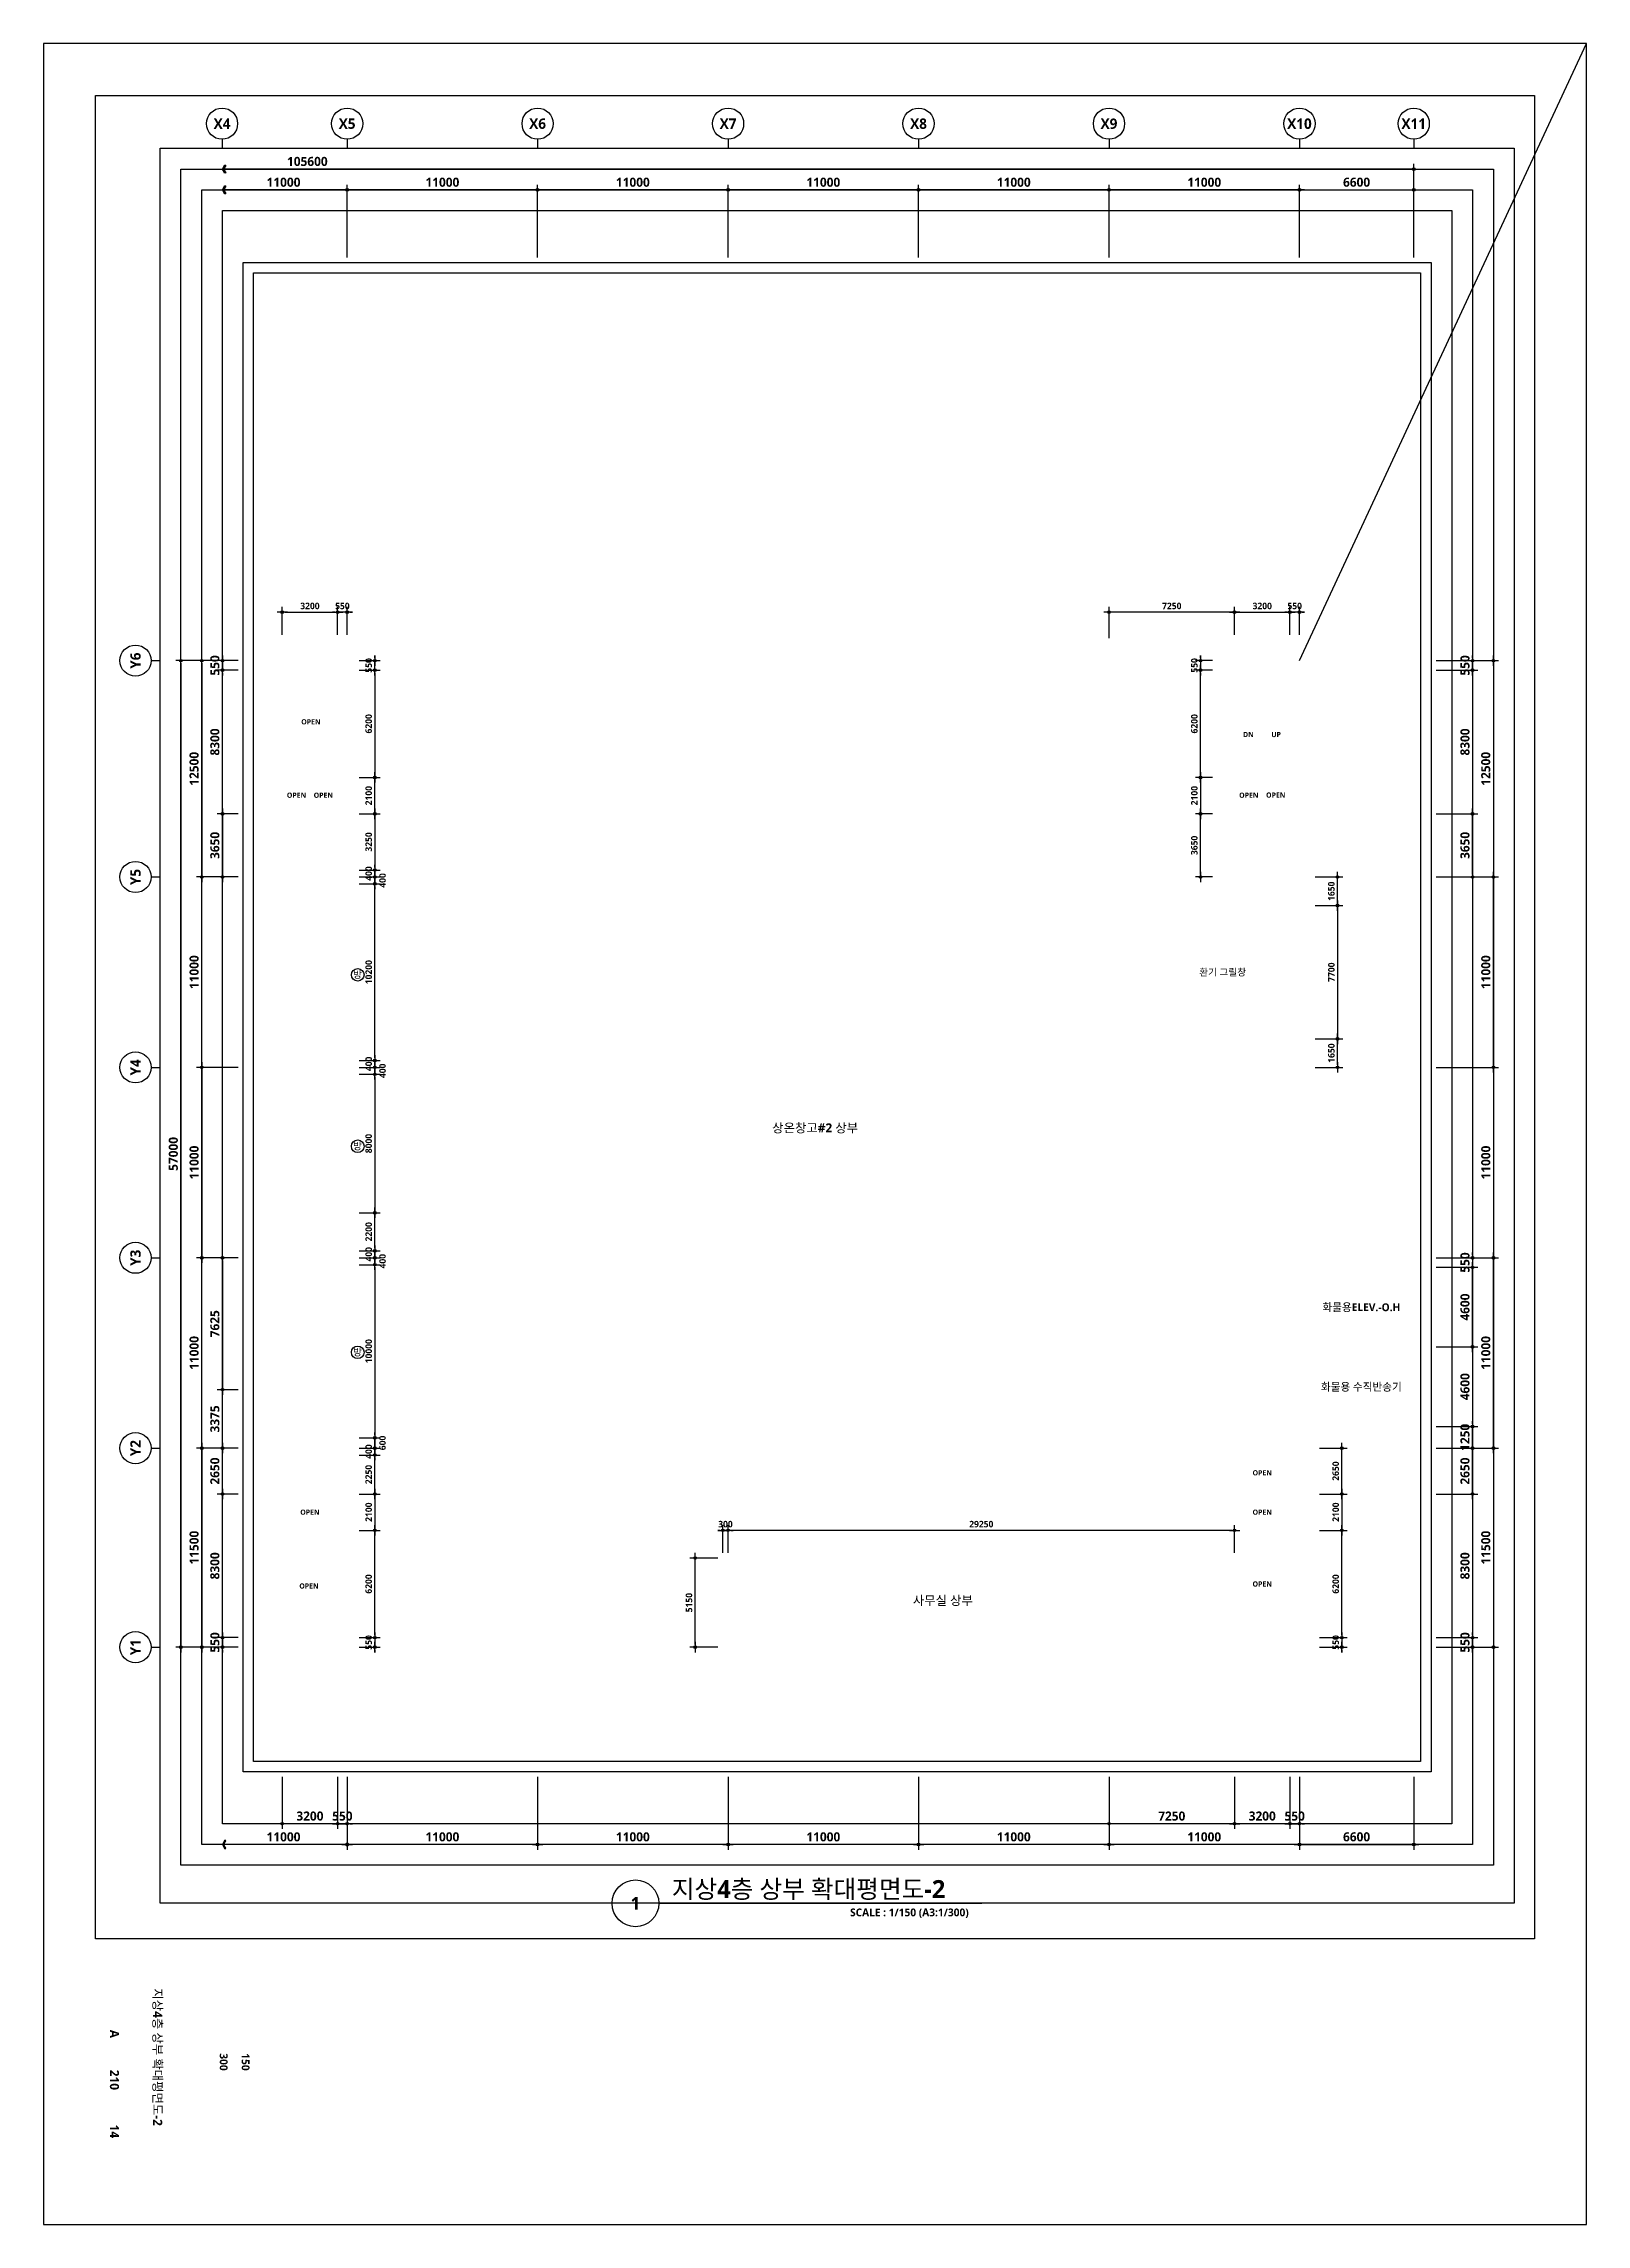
# Model space of a CAD drawing. Header units: millimetres. Extents: x -63924 to 190228206, y 0 to 456875599.
# Drawn here: x 89100 to 178200, y 756000 to 882000 of the extents above; entities that cross this region are included whole.
import ezdxf
from ezdxf.enums import TextEntityAlignment as Align

# ---------------------------------------------------------------- set-up
doc = ezdxf.new("R2010")
doc.units = ezdxf.units.MM
doc.header["$LTSCALE"] = 150
doc.header["$MEASUREMENT"] = 0
doc.header["$PDSIZE"] = -10
doc.layers.get('0').update_dxf_attribs({"linetype": 'CONTINUOUS'})
doc.layers.get('Defpoints').update_dxf_attribs({"color": 153, "linetype": 'CONTINUOUS'})
for name, color, linetype in [('A-ANNO-DIM', 4, 'CONTINUOUS'), ('A-ANNO-LEAD', 4, 'CONTINUOUS'), ('A-ANNO-SYMB', 7, 'CONTINUOUS'), ('A-ANNO-TEXT1', 7, 'CONTINUOUS'), ('A-ANNO-TEXT2', 3, 'CONTINUOUS'), ('A-ANNO-TITL', 7, 'CONTINUOUS'), ('A-ST-AXIS-BUB', 7, 'CONTINUOUS'), ('A-ST-AXIS-DIM', 7, 'CONTINUOUS'), ('AA-XXXX-TXT1', 2, 'CONTINUOUS')]:
    doc.layers.add(name, color=color, linetype=linetype)
for name, color, linetype, plot in [('Defpoint', 161, 'CONTINUOUS', False), ('G(그리드1)', 185, 'CONTINUOUS', False), ('G(그리드2)', 235, 'CONTINUOUS', False)]:
    doc.layers.add(name, color=color, linetype=linetype, plot=plot)
doc.styles.add('2020음성 1차', font='')
doc.styles.add('SH_대대리576', font='')
doc.styles.add('SH_진천_나눔', font='')
doc.styles.get('2020음성 1차').set_extended_font_data('NanumGothic', bold=True)
doc.styles.get('SH_대대리576').set_extended_font_data('NanumGothic', bold=True)
doc.styles.get('SH_진천_나눔').set_extended_font_data('NanumGothic', bold=True)
doc.dimstyles.new('SHP 300', dxfattribs={"dimscale": 150, "dimtxt": 3.5, "dimasz": 1, "dimexe": 2, "dimexo": 2, "dimgap": 1, "dimtad": 1, "dimdec": 0, "dimzin": 0, "dimdsep": 46, "dimtxsty": 'SH_대대리576', "dimblk": 'DIMDOT', "dimcen": 0.09, "dimclrt": 3, "dimadec": 0, "dimazin": 1, "dimtfac": 1, "dimtdec": 0, "dimtix": 1, "dimtmove": 2, "dimatfit": 0, "dimldrblk": 'DIMDOT', "dimfxl": 1, "dimtolj": 1, "dimtzin": 0, "dimarcsym": 0})
doc.dimstyles.new('SHP300내부', dxfattribs={"dimscale": 150, "dimtxt": 2.5, "dimasz": 1, "dimexe": 2, "dimexo": 2, "dimgap": 1, "dimtad": 1, "dimdec": 0, "dimzin": 0, "dimdsep": 46, "dimtxsty": 'SH_대대리576', "dimblk": 'DIMDOT', "dimcen": 0.09, "dimclrd": 256, "dimclre": 256, "dimclrt": 3, "dimadec": 0, "dimazin": 1, "dimtfac": 1, "dimtdec": 0, "dimtix": 1, "dimtmove": 2, "dimatfit": 0, "dimldrblk": 'DIMDOT', "dimfxl": 1, "dimtolj": 1, "dimtzin": 0, "dimlwd": -1, "dimlwe": -1, "dimarcsym": 0})

msp = doc.modelspace()

# ---------------------------------------------------------------- texts
at = {"layer": 'A-ANNO-TEXT1'}
for s, height, style, p in [('X4', 600, 'SH_대대리576', (99405, 877375)), ('X5', 600, 'SH_대대리576', (106630, 877375)), ('X6', 600, 'SH_대대리576', (117630, 877375)), ('X7', 600, 'SH_대대리576', (128630, 877375)), ('X8', 600, 'SH_대대리576', (139630, 877375)), ('X9', 600, 'SH_대대리576', (150630, 877375)), ('X10', 600, 'SH_대대리576', (161630, 877375)), ('X11', 600, 'SH_대대리576', (168230, 877375)), ('DN', 300, 'SH_진천_나눔', (158680, 842080)), ('UP', 300, 'SH_진천_나눔', (160280, 842080))]:
    msp.add_text(s, height=height, dxfattribs=dict(at, style=style)).set_placement(p, align=Align.MIDDLE_CENTER)
at = {"layer": 'A-ANNO-TEXT1', "style": 'SH_대대리576'}
for s, p in [('Y6', (94405, 846350)), ('Y5', (94405, 833850)), ('Y4', (94405, 822850)), ('Y3', (94405, 811850)), ('Y2', (94405, 800850)), ('Y1', (94405, 789350))]:
    msp.add_text(s, height=600, rotation=90, dxfattribs=at).set_placement(p, align=Align.MIDDLE_CENTER)
at = {"layer": 'A-ANNO-TEXT1'}
for s, height, style, p in [('OPEN', 300, 'SH_진천_나눔', (104536.7, 842815.3)), ('OPEN', 300, 'SH_진천_나눔', (103705, 838575)), ('OPEN', 300, 'SH_진천_나눔', (105255, 838575)), ('OPEN', 300, 'SH_진천_나눔', (158705, 838575)), ('OPEN', 300, 'SH_진천_나눔', (160259.7, 838581.5)), ('화물용ELEV.-O.H', 450, '2020음성 1차', (165205, 809000)), ('화물용 수직반송기', 450, '2020음성 1차', (165205, 804400)), ('OPEN', 300, 'SH_진천_나눔', (159480, 799425)), ('OPEN', 300, 'SH_진천_나눔', (104480, 797150)), ('OPEN', 300, 'SH_진천_나눔', (159480, 797150)), ('OPEN', 300, 'SH_진천_나눔', (104423.3, 792884.7)), ('OPEN', 300, 'SH_진천_나눔', (159480, 793000))]:
    msp.add_text(s, height=height, dxfattribs=dict(at, style=style)).set_placement(p, align=Align.MIDDLE)
at = {"layer": 'A-ANNO-TEXT1', "style": '2020음성 1차'}
msp.add_text('환기 그릴창', height=400, dxfattribs=at).set_placement((155839.1, 828347.2), align=Align.MIDDLE_LEFT)
at = {"layer": 'A-ANNO-TEXT2', "style": 'SH_진천_나눔'}
for s, p in [('상온창고#2 상부', (133658.4, 819360)), ('사무실 상부', (141035.8, 792053.1))]:
    msp.add_text(s, height=525, dxfattribs=at).set_placement(p, align=Align.MIDDLE)
at = {"layer": 'A-ANNO-TITL', "style": 'SH_대대리576'}
for s, height, p in [('지상4층 상부 확대평면도-2', 525, (95695.9, 765664.9)), ('A', 525, (93190.6, 767006.2)), ('210', 525, (93190.6, 764349.6)), ('300', 450, (99500.1, 765382.2)), ('150', 450, (100766.7, 765382.2)), ('14', 525, (93190.6, 761376.4))]:
    msp.add_text(s, height=height, rotation=270, dxfattribs=at).set_placement(p, align=Align.MIDDLE)
at = {"layer": 'A-ST-AXIS-DIM', "color": 3, "char_height": 525, "attachment_point": 5, "style": 'SH_대대리576'}
for s, insert in [('\\A1;105600', (104330, 875189.7)), ('\\A1;11000', (102955, 873987.9)), ('\\A1;11000', (102955, 778387.9))]:
    msp.add_mtext(s, dxfattribs=dict(at, insert=insert))

# ---------------------------------------------------------------- blocks, each defined once
blk = doc.blocks.new('*U13')
at = {"layer": 'A-ANNO-TITL'}
blk.add_line((0, 0), (6217, 0), dxfattribs=at)
blk.add_circle((-450, 0), 450, dxfattribs=at)
at = {"layer": 'AA-XXXX-TXT1', "style": 'SH_대대리576'}
blk.add_attdef('DWG.TITLE', (250, 100), '', height=350, dxfattribs=at)
at = {"layer": 'AA-XXXX-TXT1', "color": 7, "style": 'SH_대대리576'}
blk.add_attdef('NO1', text='', height=300, dxfattribs=at).set_placement((-450, 0), align=Align.MIDDLE)
at = {"layer": 'AA-XXXX-TXT1', "style": 'SH_대대리576'}
blk.add_attdef('SCALE', text='', height=150, dxfattribs=at).set_placement((5967, -100), align=Align.TOP_RIGHT)
blk = doc.blocks.new('A-ST-AXIS-BUB-1')
at = {"layer": 'A-ST-AXIS-BUB'}
blk.add_line((0, 350), (0, 0), dxfattribs=at)
blk.add_circle((0, 950), 600, dxfattribs=at)
blk = doc.blocks.new('DIMDOT')
at = {"color": 0}
blk.add_line((-2, 0), (2, 0), dxfattribs=at)
for radius in [0.5, 0.25]:
    blk.add_circle((0, 0), radius, dxfattribs=at)
blk = doc.blocks.new('*D238')
at = {"layer": 'A-ST-AXIS-DIM', "color": 0, "lineweight": -2, "transparency": 16777216}
for p, q in [((106630, 869650), (106630, 873850)), ((117480, 873550), (106780, 873550)), ((117630, 869650), (117630, 873850))]:
    blk.add_line(p, q, dxfattribs=at)
at = {"layer": 'Defpoints', "color": 0, "transparency": 16777216}
for p in [(106630, 873550), (106630, 869350), (117630, 869350)]:
    blk.add_point(p, dxfattribs=at)
at = {"layer": 'A-ST-AXIS-DIM', "color": 0, "linetype": 'ByBlock', "lineweight": -2, "transparency": 16777216, "xscale": 150, "yscale": 150, "zscale": 150, "rotation": 180}
blk.add_blockref('DIMDOT', (106630, 873550), dxfattribs=at)
at = {"layer": 'A-ST-AXIS-DIM', "color": 0, "linetype": 'ByBlock', "lineweight": -2, "transparency": 16777216, "xscale": 150, "yscale": 150, "zscale": 150}
blk.add_blockref('DIMDOT', (117630, 873550), dxfattribs=at)
at = {"layer": 'A-ST-AXIS-DIM', "color": 3, "transparency": 16777216, "insert": (112130, 873988), "char_height": 525, "attachment_point": 5, "style": 'SH_대대리576'}
blk.add_mtext('\\A1;11000', dxfattribs=at)
blk = doc.blocks.new('*D239')
at = {"layer": 'A-ST-AXIS-DIM', "color": 0, "lineweight": -2, "transparency": 16777216}
for p, q in [((117630, 869650), (117630, 873850)), ((128480, 873550), (117780, 873550)), ((128630, 869650), (128630, 873850))]:
    blk.add_line(p, q, dxfattribs=at)
at = {"layer": 'Defpoints', "color": 0, "transparency": 16777216}
for p in [(117630, 873550), (117630, 869350), (128630, 869350)]:
    blk.add_point(p, dxfattribs=at)
at = {"layer": 'A-ST-AXIS-DIM', "color": 0, "linetype": 'ByBlock', "lineweight": -2, "transparency": 16777216, "xscale": 150, "yscale": 150, "zscale": 150, "rotation": 180}
blk.add_blockref('DIMDOT', (117630, 873550), dxfattribs=at)
at = {"layer": 'A-ST-AXIS-DIM', "color": 0, "linetype": 'ByBlock', "lineweight": -2, "transparency": 16777216, "xscale": 150, "yscale": 150, "zscale": 150}
blk.add_blockref('DIMDOT', (128630, 873550), dxfattribs=at)
at = {"layer": 'A-ST-AXIS-DIM', "color": 3, "transparency": 16777216, "insert": (123130, 873988), "char_height": 525, "attachment_point": 5, "style": 'SH_대대리576'}
blk.add_mtext('\\A1;11000', dxfattribs=at)
blk = doc.blocks.new('*D240')
at = {"layer": 'A-ST-AXIS-DIM', "color": 0, "lineweight": -2, "transparency": 16777216}
for p, q in [((128630, 869650), (128630, 873850)), ((139480, 873550), (128780, 873550)), ((139630, 869650), (139630, 873850))]:
    blk.add_line(p, q, dxfattribs=at)
at = {"layer": 'Defpoints', "color": 0, "transparency": 16777216}
for p in [(128630, 873550), (128630, 869350), (139630, 869350)]:
    blk.add_point(p, dxfattribs=at)
at = {"layer": 'A-ST-AXIS-DIM', "color": 0, "linetype": 'ByBlock', "lineweight": -2, "transparency": 16777216, "xscale": 150, "yscale": 150, "zscale": 150, "rotation": 180}
blk.add_blockref('DIMDOT', (128630, 873550), dxfattribs=at)
at = {"layer": 'A-ST-AXIS-DIM', "color": 0, "linetype": 'ByBlock', "lineweight": -2, "transparency": 16777216, "xscale": 150, "yscale": 150, "zscale": 150}
blk.add_blockref('DIMDOT', (139630, 873550), dxfattribs=at)
at = {"layer": 'A-ST-AXIS-DIM', "color": 3, "transparency": 16777216, "insert": (134130, 873988), "char_height": 525, "attachment_point": 5, "style": 'SH_대대리576'}
blk.add_mtext('\\A1;11000', dxfattribs=at)
blk = doc.blocks.new('*D241')
at = {"layer": 'A-ST-AXIS-DIM', "color": 0, "lineweight": -2, "transparency": 16777216}
for p, q in [((139630, 869650), (139630, 873850)), ((150480, 873550), (139780, 873550)), ((150630, 869650), (150630, 873850))]:
    blk.add_line(p, q, dxfattribs=at)
at = {"layer": 'Defpoints', "color": 0, "transparency": 16777216}
for p in [(139630, 873550), (139630, 869350), (150630, 869350)]:
    blk.add_point(p, dxfattribs=at)
at = {"layer": 'A-ST-AXIS-DIM', "color": 0, "linetype": 'ByBlock', "lineweight": -2, "transparency": 16777216, "xscale": 150, "yscale": 150, "zscale": 150, "rotation": 180}
blk.add_blockref('DIMDOT', (139630, 873550), dxfattribs=at)
at = {"layer": 'A-ST-AXIS-DIM', "color": 0, "linetype": 'ByBlock', "lineweight": -2, "transparency": 16777216, "xscale": 150, "yscale": 150, "zscale": 150}
blk.add_blockref('DIMDOT', (150630, 873550), dxfattribs=at)
at = {"layer": 'A-ST-AXIS-DIM', "color": 3, "transparency": 16777216, "insert": (145130, 873988), "char_height": 525, "attachment_point": 5, "style": 'SH_대대리576'}
blk.add_mtext('\\A1;11000', dxfattribs=at)
blk = doc.blocks.new('*D242')
at = {"layer": 'A-ST-AXIS-DIM', "color": 0, "lineweight": -2, "transparency": 16777216}
for p, q in [((150630, 869650), (150630, 873850)), ((161480, 873550), (150780, 873550)), ((161630, 869650), (161630, 873850))]:
    blk.add_line(p, q, dxfattribs=at)
at = {"layer": 'Defpoints', "color": 0, "transparency": 16777216}
for p in [(150630, 873550), (150630, 869350), (161630, 869350)]:
    blk.add_point(p, dxfattribs=at)
at = {"layer": 'A-ST-AXIS-DIM', "color": 0, "linetype": 'ByBlock', "lineweight": -2, "transparency": 16777216, "xscale": 150, "yscale": 150, "zscale": 150, "rotation": 180}
blk.add_blockref('DIMDOT', (150630, 873550), dxfattribs=at)
at = {"layer": 'A-ST-AXIS-DIM', "color": 0, "linetype": 'ByBlock', "lineweight": -2, "transparency": 16777216, "xscale": 150, "yscale": 150, "zscale": 150}
blk.add_blockref('DIMDOT', (161630, 873550), dxfattribs=at)
at = {"layer": 'A-ST-AXIS-DIM', "color": 3, "transparency": 16777216, "insert": (156130, 873988), "char_height": 525, "attachment_point": 5, "style": 'SH_대대리576'}
blk.add_mtext('\\A1;11000', dxfattribs=at)
blk = doc.blocks.new('*D247')
at = {"layer": 'A-ST-AXIS-DIM', "color": 0, "lineweight": -2, "transparency": 16777216}
for p, q in [((161630, 869650), (161630, 873850)), ((161780, 873550), (168080, 873550)), ((168230, 869650), (168230, 873850))]:
    blk.add_line(p, q, dxfattribs=at)
at = {"layer": 'Defpoints', "color": 0, "transparency": 16777216}
for p in [(168230, 873550), (161630, 869350), (168230, 869350)]:
    blk.add_point(p, dxfattribs=at)
at = {"layer": 'A-ST-AXIS-DIM', "color": 0, "linetype": 'ByBlock', "lineweight": -2, "transparency": 16777216, "xscale": 150, "yscale": 150, "zscale": 150, "rotation": 180}
blk.add_blockref('DIMDOT', (161630, 873550), dxfattribs=at)
at = {"layer": 'A-ST-AXIS-DIM', "color": 0, "linetype": 'ByBlock', "lineweight": -2, "transparency": 16777216, "xscale": 150, "yscale": 150, "zscale": 150}
blk.add_blockref('DIMDOT', (168230, 873550), dxfattribs=at)
at = {"layer": 'A-ST-AXIS-DIM', "color": 3, "transparency": 16777216, "insert": (164930, 873990), "char_height": 525, "attachment_point": 5, "style": 'SH_대대리576'}
blk.add_mtext('\\A1;6600', dxfattribs=at)
blk = doc.blocks.new('*D1545')
at = {"layer": 'A-ST-AXIS-DIM', "color": 0, "lineweight": -2, "transparency": 16777216}
for p, q in [((106630, 781850), (106630, 777650)), ((117630, 781850), (117630, 777650)), ((117480, 777950), (106780, 777950))]:
    blk.add_line(p, q, dxfattribs=at)
at = {"layer": 'Defpoints', "color": 0, "transparency": 16777216}
for p in [(106630, 782150), (117630, 782150), (106630, 777950)]:
    blk.add_point(p, dxfattribs=at)
at = {"layer": 'A-ST-AXIS-DIM', "color": 0, "linetype": 'ByBlock', "lineweight": -2, "transparency": 16777216, "xscale": 150, "yscale": 150, "zscale": 150, "rotation": 180}
blk.add_blockref('DIMDOT', (106630, 777950), dxfattribs=at)
at = {"layer": 'A-ST-AXIS-DIM', "color": 0, "linetype": 'ByBlock', "lineweight": -2, "transparency": 16777216, "xscale": 150, "yscale": 150, "zscale": 150}
blk.add_blockref('DIMDOT', (117630, 777950), dxfattribs=at)
at = {"layer": 'A-ST-AXIS-DIM', "color": 3, "transparency": 16777216, "insert": (112130, 778388), "char_height": 525, "attachment_point": 5, "style": 'SH_대대리576'}
blk.add_mtext('\\A1;11000', dxfattribs=at)
blk = doc.blocks.new('*D1546')
at = {"layer": 'A-ST-AXIS-DIM', "color": 0, "lineweight": -2, "transparency": 16777216}
for p, q in [((117630, 781850), (117630, 777650)), ((128630, 781850), (128630, 777650)), ((128480, 777950), (117780, 777950))]:
    blk.add_line(p, q, dxfattribs=at)
at = {"layer": 'Defpoints', "color": 0, "transparency": 16777216}
for p in [(117630, 782150), (128630, 782150), (117630, 777950)]:
    blk.add_point(p, dxfattribs=at)
at = {"layer": 'A-ST-AXIS-DIM', "color": 0, "linetype": 'ByBlock', "lineweight": -2, "transparency": 16777216, "xscale": 150, "yscale": 150, "zscale": 150, "rotation": 180}
blk.add_blockref('DIMDOT', (117630, 777950), dxfattribs=at)
at = {"layer": 'A-ST-AXIS-DIM', "color": 0, "linetype": 'ByBlock', "lineweight": -2, "transparency": 16777216, "xscale": 150, "yscale": 150, "zscale": 150}
blk.add_blockref('DIMDOT', (128630, 777950), dxfattribs=at)
at = {"layer": 'A-ST-AXIS-DIM', "color": 3, "transparency": 16777216, "insert": (123130, 778388), "char_height": 525, "attachment_point": 5, "style": 'SH_대대리576'}
blk.add_mtext('\\A1;11000', dxfattribs=at)
blk = doc.blocks.new('*D1547')
at = {"layer": 'A-ST-AXIS-DIM', "color": 0, "lineweight": -2, "transparency": 16777216}
for p, q in [((128630, 781850), (128630, 777650)), ((139630, 781850), (139630, 777650)), ((139480, 777950), (128780, 777950))]:
    blk.add_line(p, q, dxfattribs=at)
at = {"layer": 'Defpoints', "color": 0, "transparency": 16777216}
for p in [(128630, 782150), (139630, 782150), (128630, 777950)]:
    blk.add_point(p, dxfattribs=at)
at = {"layer": 'A-ST-AXIS-DIM', "color": 0, "linetype": 'ByBlock', "lineweight": -2, "transparency": 16777216, "xscale": 150, "yscale": 150, "zscale": 150, "rotation": 180}
blk.add_blockref('DIMDOT', (128630, 777950), dxfattribs=at)
at = {"layer": 'A-ST-AXIS-DIM', "color": 0, "linetype": 'ByBlock', "lineweight": -2, "transparency": 16777216, "xscale": 150, "yscale": 150, "zscale": 150}
blk.add_blockref('DIMDOT', (139630, 777950), dxfattribs=at)
at = {"layer": 'A-ST-AXIS-DIM', "color": 3, "transparency": 16777216, "insert": (134130, 778388), "char_height": 525, "attachment_point": 5, "style": 'SH_대대리576'}
blk.add_mtext('\\A1;11000', dxfattribs=at)
blk = doc.blocks.new('*D1548')
at = {"layer": 'A-ST-AXIS-DIM', "color": 0, "lineweight": -2, "transparency": 16777216}
for p, q in [((139630, 781850), (139630, 777650)), ((150630, 781850), (150630, 777650)), ((150480, 777950), (139780, 777950))]:
    blk.add_line(p, q, dxfattribs=at)
at = {"layer": 'Defpoints', "color": 0, "transparency": 16777216}
for p in [(139630, 782150), (150630, 782150), (139630, 777950)]:
    blk.add_point(p, dxfattribs=at)
at = {"layer": 'A-ST-AXIS-DIM', "color": 0, "linetype": 'ByBlock', "lineweight": -2, "transparency": 16777216, "xscale": 150, "yscale": 150, "zscale": 150, "rotation": 180}
blk.add_blockref('DIMDOT', (139630, 777950), dxfattribs=at)
at = {"layer": 'A-ST-AXIS-DIM', "color": 0, "linetype": 'ByBlock', "lineweight": -2, "transparency": 16777216, "xscale": 150, "yscale": 150, "zscale": 150}
blk.add_blockref('DIMDOT', (150630, 777950), dxfattribs=at)
at = {"layer": 'A-ST-AXIS-DIM', "color": 3, "transparency": 16777216, "insert": (145130, 778388), "char_height": 525, "attachment_point": 5, "style": 'SH_대대리576'}
blk.add_mtext('\\A1;11000', dxfattribs=at)
blk = doc.blocks.new('*D1549')
at = {"layer": 'A-ST-AXIS-DIM', "color": 0, "lineweight": -2, "transparency": 16777216}
for p, q in [((150630, 781850), (150630, 777650)), ((161630, 781850), (161630, 777650)), ((161480, 777950), (150780, 777950))]:
    blk.add_line(p, q, dxfattribs=at)
at = {"layer": 'Defpoints', "color": 0, "transparency": 16777216}
for p in [(150630, 782150), (161630, 782150), (150630, 777950)]:
    blk.add_point(p, dxfattribs=at)
at = {"layer": 'A-ST-AXIS-DIM', "color": 0, "linetype": 'ByBlock', "lineweight": -2, "transparency": 16777216, "xscale": 150, "yscale": 150, "zscale": 150, "rotation": 180}
blk.add_blockref('DIMDOT', (150630, 777950), dxfattribs=at)
at = {"layer": 'A-ST-AXIS-DIM', "color": 0, "linetype": 'ByBlock', "lineweight": -2, "transparency": 16777216, "xscale": 150, "yscale": 150, "zscale": 150}
blk.add_blockref('DIMDOT', (161630, 777950), dxfattribs=at)
at = {"layer": 'A-ST-AXIS-DIM', "color": 3, "transparency": 16777216, "insert": (156130, 778388), "char_height": 525, "attachment_point": 5, "style": 'SH_대대리576'}
blk.add_mtext('\\A1;11000', dxfattribs=at)
blk = doc.blocks.new('*D1550')
at = {"layer": 'A-ST-AXIS-DIM', "color": 0, "lineweight": -2, "transparency": 16777216}
for p, q in [((106080, 781850), (106080, 778850)), ((106630, 781850), (106630, 778850)), ((105930, 779150), (105780, 779150)), ((106080, 779150), (106630, 779150)), ((106780, 779150), (106930, 779150))]:
    blk.add_line(p, q, dxfattribs=at)
at = {"layer": 'Defpoints', "color": 0, "transparency": 16777216}
for p in [(106080, 782150), (106630, 782150), (106630, 779150)]:
    blk.add_point(p, dxfattribs=at)
at = {"layer": 'A-ST-AXIS-DIM', "color": 0, "linetype": 'ByBlock', "lineweight": -2, "transparency": 16777216, "xscale": 150, "yscale": 150, "zscale": 150}
blk.add_blockref('DIMDOT', (106080, 779150), dxfattribs=at)
at = {"layer": 'A-ST-AXIS-DIM', "color": 0, "linetype": 'ByBlock', "lineweight": -2, "transparency": 16777216, "xscale": 150, "yscale": 150, "zscale": 150, "rotation": 180}
blk.add_blockref('DIMDOT', (106630, 779150), dxfattribs=at)
at = {"layer": 'A-ST-AXIS-DIM', "color": 3, "transparency": 16777216, "insert": (106355, 779589), "char_height": 525, "attachment_point": 5, "style": 'SH_대대리576'}
blk.add_mtext('\\A1;550', dxfattribs=at)
blk = doc.blocks.new('*D1551')
at = {"layer": 'A-ST-AXIS-DIM', "color": 0, "lineweight": -2, "transparency": 16777216}
for p, q in [((102880, 781850), (102880, 778850)), ((106080, 781850), (106080, 778850)), ((105930, 779150), (103030, 779150))]:
    blk.add_line(p, q, dxfattribs=at)
at = {"layer": 'Defpoints', "color": 0, "transparency": 16777216}
for p in [(102880, 782150), (106080, 782150), (102880, 779150)]:
    blk.add_point(p, dxfattribs=at)
at = {"layer": 'A-ST-AXIS-DIM', "color": 0, "linetype": 'ByBlock', "lineweight": -2, "transparency": 16777216, "xscale": 150, "yscale": 150, "zscale": 150, "rotation": 180}
blk.add_blockref('DIMDOT', (102880, 779150), dxfattribs=at)
at = {"layer": 'A-ST-AXIS-DIM', "color": 0, "linetype": 'ByBlock', "lineweight": -2, "transparency": 16777216, "xscale": 150, "yscale": 150, "zscale": 150}
blk.add_blockref('DIMDOT', (106080, 779150), dxfattribs=at)
at = {"layer": 'A-ST-AXIS-DIM', "color": 3, "transparency": 16777216, "insert": (104480, 779590), "char_height": 525, "attachment_point": 5, "style": 'SH_대대리576'}
blk.add_mtext('\\A1;3200', dxfattribs=at)
blk = doc.blocks.new('*D1552')
at = {"layer": 'A-ST-AXIS-DIM', "color": 0, "lineweight": -2, "transparency": 16777216}
for p, q in [((161080, 781850), (161080, 778850)), ((161630, 781850), (161630, 778850)), ((160930, 779150), (160780, 779150)), ((161080, 779150), (161630, 779150)), ((161780, 779150), (161930, 779150))]:
    blk.add_line(p, q, dxfattribs=at)
at = {"layer": 'Defpoints', "color": 0, "transparency": 16777216}
for p in [(161080, 782150), (161630, 782150), (161630, 779150)]:
    blk.add_point(p, dxfattribs=at)
at = {"layer": 'A-ST-AXIS-DIM', "color": 0, "linetype": 'ByBlock', "lineweight": -2, "transparency": 16777216, "xscale": 150, "yscale": 150, "zscale": 150}
blk.add_blockref('DIMDOT', (161080, 779150), dxfattribs=at)
at = {"layer": 'A-ST-AXIS-DIM', "color": 0, "linetype": 'ByBlock', "lineweight": -2, "transparency": 16777216, "xscale": 150, "yscale": 150, "zscale": 150, "rotation": 180}
blk.add_blockref('DIMDOT', (161630, 779150), dxfattribs=at)
at = {"layer": 'A-ST-AXIS-DIM', "color": 3, "transparency": 16777216, "insert": (161355, 779589), "char_height": 525, "attachment_point": 5, "style": 'SH_대대리576'}
blk.add_mtext('\\A1;550', dxfattribs=at)
blk = doc.blocks.new('*D1553')
at = {"layer": 'A-ST-AXIS-DIM', "color": 0, "lineweight": -2, "transparency": 16777216}
for p, q in [((157880, 781850), (157880, 778850)), ((161080, 781850), (161080, 778850)), ((160930, 779150), (158030, 779150))]:
    blk.add_line(p, q, dxfattribs=at)
at = {"layer": 'Defpoints', "color": 0, "transparency": 16777216}
for p in [(157880, 782150), (161080, 782150), (157880, 779150)]:
    blk.add_point(p, dxfattribs=at)
at = {"layer": 'A-ST-AXIS-DIM', "color": 0, "linetype": 'ByBlock', "lineweight": -2, "transparency": 16777216, "xscale": 150, "yscale": 150, "zscale": 150, "rotation": 180}
blk.add_blockref('DIMDOT', (157880, 779150), dxfattribs=at)
at = {"layer": 'A-ST-AXIS-DIM', "color": 0, "linetype": 'ByBlock', "lineweight": -2, "transparency": 16777216, "xscale": 150, "yscale": 150, "zscale": 150}
blk.add_blockref('DIMDOT', (161080, 779150), dxfattribs=at)
at = {"layer": 'A-ST-AXIS-DIM', "color": 3, "transparency": 16777216, "insert": (159480, 779590), "char_height": 525, "attachment_point": 5, "style": 'SH_대대리576'}
blk.add_mtext('\\A1;3200', dxfattribs=at)
blk = doc.blocks.new('*D1554')
at = {"layer": 'A-ST-AXIS-DIM', "color": 0, "lineweight": -2, "transparency": 16777216}
for p, q in [((150630, 781850), (150630, 778850)), ((157880, 781850), (157880, 778850)), ((157730, 779150), (150780, 779150))]:
    blk.add_line(p, q, dxfattribs=at)
at = {"layer": 'Defpoints', "color": 0, "transparency": 16777216}
for p in [(150630, 782150), (157880, 782150), (150630, 779150)]:
    blk.add_point(p, dxfattribs=at)
at = {"layer": 'A-ST-AXIS-DIM', "color": 0, "linetype": 'ByBlock', "lineweight": -2, "transparency": 16777216, "xscale": 150, "yscale": 150, "zscale": 150, "rotation": 180}
blk.add_blockref('DIMDOT', (150630, 779150), dxfattribs=at)
at = {"layer": 'A-ST-AXIS-DIM', "color": 0, "linetype": 'ByBlock', "lineweight": -2, "transparency": 16777216, "xscale": 150, "yscale": 150, "zscale": 150}
blk.add_blockref('DIMDOT', (157880, 779150), dxfattribs=at)
at = {"layer": 'A-ST-AXIS-DIM', "color": 3, "transparency": 16777216, "insert": (154255, 779589), "char_height": 525, "attachment_point": 5, "style": 'SH_대대리576'}
blk.add_mtext('\\A1;7250', dxfattribs=at)
blk = doc.blocks.new('*D1555')
at = {"layer": 'A-ST-AXIS-DIM', "color": 0, "lineweight": -2, "transparency": 16777216}
for p, q in [((169530, 800850), (173130, 800850)), ((172830, 800700), (172830, 789500)), ((169530, 789350), (173130, 789350))]:
    blk.add_line(p, q, dxfattribs=at)
at = {"layer": 'Defpoints', "color": 0, "transparency": 16777216}
for p in [(169230, 800850), (169230, 789350), (172830, 789350)]:
    blk.add_point(p, dxfattribs=at)
at = {"layer": 'A-ST-AXIS-DIM', "color": 0, "linetype": 'ByBlock', "lineweight": -2, "transparency": 16777216, "xscale": 150, "yscale": 150, "zscale": 150}
for p, rotation in [((172830, 800850), 90), ((172830, 789350), 270)]:
    blk.add_blockref('DIMDOT', p, dxfattribs=dict(at, rotation=rotation))
at = {"layer": 'A-ST-AXIS-DIM', "color": 3, "transparency": 16777216, "insert": (172391, 795100), "char_height": 525, "attachment_point": 5, "rotation": 90, "style": 'SH_대대리576'}
blk.add_mtext('\\A1;11500', dxfattribs=at)
blk = doc.blocks.new('*D1556')
at = {"layer": 'A-ST-AXIS-DIM', "color": 0, "lineweight": -2, "transparency": 16777216}
for p, q in [((169530, 811850), (173130, 811850)), ((172830, 801000), (172830, 811700)), ((169530, 800850), (173130, 800850))]:
    blk.add_line(p, q, dxfattribs=at)
at = {"layer": 'Defpoints', "color": 0, "transparency": 16777216}
for p in [(169230, 811850), (172830, 811850), (169230, 800850)]:
    blk.add_point(p, dxfattribs=at)
at = {"layer": 'A-ST-AXIS-DIM', "color": 0, "linetype": 'ByBlock', "lineweight": -2, "transparency": 16777216, "xscale": 150, "yscale": 150, "zscale": 150}
for p, rotation in [((172830, 811850), 90), ((172830, 800850), 270)]:
    blk.add_blockref('DIMDOT', p, dxfattribs=dict(at, rotation=rotation))
at = {"layer": 'A-ST-AXIS-DIM', "color": 3, "transparency": 16777216, "insert": (172392, 806350), "char_height": 525, "attachment_point": 5, "rotation": 90, "style": 'SH_대대리576'}
blk.add_mtext('\\A1;11000', dxfattribs=at)
blk = doc.blocks.new('*D1557')
at = {"layer": 'A-ST-AXIS-DIM', "color": 0, "lineweight": -2, "transparency": 16777216}
for p, q in [((169530, 822850), (173130, 822850)), ((172830, 822700), (172830, 812000)), ((169530, 811850), (173130, 811850))]:
    blk.add_line(p, q, dxfattribs=at)
at = {"layer": 'Defpoints', "color": 0, "transparency": 16777216}
for p in [(169230, 822850), (169230, 811850), (172830, 811850)]:
    blk.add_point(p, dxfattribs=at)
at = {"layer": 'A-ST-AXIS-DIM', "color": 0, "linetype": 'ByBlock', "lineweight": -2, "transparency": 16777216, "xscale": 150, "yscale": 150, "zscale": 150}
for p, rotation in [((172830, 822850), 90), ((172830, 811850), 270)]:
    blk.add_blockref('DIMDOT', p, dxfattribs=dict(at, rotation=rotation))
at = {"layer": 'A-ST-AXIS-DIM', "color": 3, "transparency": 16777216, "insert": (172392, 817350), "char_height": 525, "attachment_point": 5, "rotation": 90, "style": 'SH_대대리576'}
blk.add_mtext('\\A1;11000', dxfattribs=at)
blk = doc.blocks.new('*D1558')
at = {"layer": 'A-ST-AXIS-DIM', "color": 0, "lineweight": -2, "transparency": 16777216}
for p, q in [((169530, 833850), (173130, 833850)), ((172830, 823000), (172830, 833700)), ((169530, 822850), (173130, 822850))]:
    blk.add_line(p, q, dxfattribs=at)
at = {"layer": 'Defpoints', "color": 0, "transparency": 16777216}
for p in [(169230, 833850), (172830, 833850), (169230, 822850)]:
    blk.add_point(p, dxfattribs=at)
at = {"layer": 'A-ST-AXIS-DIM', "color": 0, "linetype": 'ByBlock', "lineweight": -2, "transparency": 16777216, "xscale": 150, "yscale": 150, "zscale": 150}
for p, rotation in [((172830, 833850), 90), ((172830, 822850), 270)]:
    blk.add_blockref('DIMDOT', p, dxfattribs=dict(at, rotation=rotation))
at = {"layer": 'A-ST-AXIS-DIM', "color": 3, "transparency": 16777216, "insert": (172392, 828350), "char_height": 525, "attachment_point": 5, "rotation": 90, "style": 'SH_대대리576'}
blk.add_mtext('\\A1;11000', dxfattribs=at)
blk = doc.blocks.new('*D1559')
at = {"layer": 'A-ST-AXIS-DIM', "color": 0, "lineweight": -2, "transparency": 16777216}
for p, q in [((169530, 846350), (173130, 846350)), ((172830, 846200), (172830, 834000)), ((169530, 833850), (173130, 833850))]:
    blk.add_line(p, q, dxfattribs=at)
at = {"layer": 'Defpoints', "color": 0, "transparency": 16777216}
for p in [(169230, 846350), (169230, 833850), (172830, 833850)]:
    blk.add_point(p, dxfattribs=at)
at = {"layer": 'A-ST-AXIS-DIM', "color": 0, "linetype": 'ByBlock', "lineweight": -2, "transparency": 16777216, "xscale": 150, "yscale": 150, "zscale": 150}
for p, rotation in [((172830, 846350), 90), ((172830, 833850), 270)]:
    blk.add_blockref('DIMDOT', p, dxfattribs=dict(at, rotation=rotation))
at = {"layer": 'A-ST-AXIS-DIM', "color": 3, "transparency": 16777216, "insert": (172391, 840100), "char_height": 525, "attachment_point": 5, "rotation": 90, "style": 'SH_대대리576'}
blk.add_mtext('\\A1;12500', dxfattribs=at)
blk = doc.blocks.new('*D1560')
at = {"layer": 'A-ST-AXIS-DIM', "color": 0, "lineweight": -2, "transparency": 16777216}
for p, q in [((169530, 845800), (171930, 845800)), ((171630, 845650), (171630, 837650)), ((169530, 837500), (171930, 837500))]:
    blk.add_line(p, q, dxfattribs=at)
at = {"layer": 'Defpoints', "color": 0, "transparency": 16777216}
for p in [(169230, 845800), (169230, 837500), (171630, 837500)]:
    blk.add_point(p, dxfattribs=at)
at = {"layer": 'A-ST-AXIS-DIM', "color": 0, "linetype": 'ByBlock', "lineweight": -2, "transparency": 16777216, "xscale": 150, "yscale": 150, "zscale": 150}
for p, rotation in [((171630, 845800), 90), ((171630, 837500), 270)]:
    blk.add_blockref('DIMDOT', p, dxfattribs=dict(at, rotation=rotation))
at = {"layer": 'A-ST-AXIS-DIM', "color": 3, "transparency": 16777216, "insert": (171190, 841650), "char_height": 525, "attachment_point": 5, "rotation": 90, "style": 'SH_대대리576'}
blk.add_mtext('\\A1;8300', dxfattribs=at)
blk = doc.blocks.new('*D1561')
at = {"layer": 'A-ST-AXIS-DIM', "color": 0, "lineweight": -2, "transparency": 16777216}
for p, q in [((169530, 837500), (171930, 837500)), ((171630, 834000), (171630, 837350)), ((169530, 833850), (171930, 833850))]:
    blk.add_line(p, q, dxfattribs=at)
at = {"layer": 'Defpoints', "color": 0, "transparency": 16777216}
for p in [(169230, 837500), (171630, 837500), (169230, 833850)]:
    blk.add_point(p, dxfattribs=at)
at = {"layer": 'A-ST-AXIS-DIM', "color": 0, "linetype": 'ByBlock', "lineweight": -2, "transparency": 16777216, "xscale": 150, "yscale": 150, "zscale": 150}
for p, rotation in [((171630, 837500), 90), ((171630, 833850), 270)]:
    blk.add_blockref('DIMDOT', p, dxfattribs=dict(at, rotation=rotation))
at = {"layer": 'A-ST-AXIS-DIM', "color": 3, "transparency": 16777216, "insert": (171190, 835675), "char_height": 525, "attachment_point": 5, "rotation": 90, "style": 'SH_대대리576'}
blk.add_mtext('\\A1;3650', dxfattribs=at)
blk = doc.blocks.new('*D1562')
at = {"layer": 'A-ST-AXIS-DIM', "color": 0, "lineweight": -2, "transparency": 16777216}
for p, q in [((169530, 846350), (171930, 846350)), ((169530, 845800), (171930, 845800)), ((171630, 846500), (171630, 846650)), ((171630, 845800), (171630, 846350)), ((171630, 845650), (171630, 845500))]:
    blk.add_line(p, q, dxfattribs=at)
at = {"layer": 'Defpoints', "color": 0, "transparency": 16777216}
for p in [(169230, 846350), (169230, 845800), (171630, 846350)]:
    blk.add_point(p, dxfattribs=at)
at = {"layer": 'A-ST-AXIS-DIM', "color": 0, "linetype": 'ByBlock', "lineweight": -2, "transparency": 16777216, "xscale": 150, "yscale": 150, "zscale": 150}
for p, rotation in [((171630, 846350), 270), ((171630, 845800), 90)]:
    blk.add_blockref('DIMDOT', p, dxfattribs=dict(at, rotation=rotation))
at = {"layer": 'A-ST-AXIS-DIM', "color": 3, "transparency": 16777216, "insert": (171191, 846075), "char_height": 525, "attachment_point": 5, "rotation": 90, "style": 'SH_대대리576'}
blk.add_mtext('\\A1;550', dxfattribs=at)
blk = doc.blocks.new('*D1563')
at = {"layer": 'A-ST-AXIS-DIM', "color": 0, "lineweight": -2, "transparency": 16777216}
for p, q in [((171630, 790050), (171630, 790200)), ((169530, 789900), (171930, 789900)), ((169530, 789350), (171930, 789350)), ((171630, 789350), (171630, 789900)), ((171630, 789200), (171630, 789050))]:
    blk.add_line(p, q, dxfattribs=at)
at = {"layer": 'Defpoints', "color": 0, "transparency": 16777216}
for p in [(169230, 789900), (169230, 789350), (171630, 789900)]:
    blk.add_point(p, dxfattribs=at)
at = {"layer": 'A-ST-AXIS-DIM', "color": 0, "linetype": 'ByBlock', "lineweight": -2, "transparency": 16777216, "xscale": 150, "yscale": 150, "zscale": 150}
for p, rotation in [((171630, 789900), 270), ((171630, 789350), 90)]:
    blk.add_blockref('DIMDOT', p, dxfattribs=dict(at, rotation=rotation))
at = {"layer": 'A-ST-AXIS-DIM', "color": 3, "transparency": 16777216, "insert": (171191, 789625), "char_height": 525, "attachment_point": 5, "rotation": 90, "style": 'SH_대대리576'}
blk.add_mtext('\\A1;550', dxfattribs=at)
blk = doc.blocks.new('*D1564')
at = {"layer": 'A-ST-AXIS-DIM', "color": 0, "lineweight": -2, "transparency": 16777216}
for p, q in [((169530, 798200), (171930, 798200)), ((171630, 798050), (171630, 790050)), ((169530, 789900), (171930, 789900))]:
    blk.add_line(p, q, dxfattribs=at)
at = {"layer": 'Defpoints', "color": 0, "transparency": 16777216}
for p in [(169230, 798200), (169230, 789900), (171630, 789900)]:
    blk.add_point(p, dxfattribs=at)
at = {"layer": 'A-ST-AXIS-DIM', "color": 0, "linetype": 'ByBlock', "lineweight": -2, "transparency": 16777216, "xscale": 150, "yscale": 150, "zscale": 150}
for p, rotation in [((171630, 798200), 90), ((171630, 789900), 270)]:
    blk.add_blockref('DIMDOT', p, dxfattribs=dict(at, rotation=rotation))
at = {"layer": 'A-ST-AXIS-DIM', "color": 3, "transparency": 16777216, "insert": (171190, 794050), "char_height": 525, "attachment_point": 5, "rotation": 90, "style": 'SH_대대리576'}
blk.add_mtext('\\A1;8300', dxfattribs=at)
blk = doc.blocks.new('*D1565')
at = {"layer": 'A-ST-AXIS-DIM', "color": 0, "lineweight": -2, "transparency": 16777216}
for p, q in [((169530, 800850), (171930, 800850)), ((171630, 798350), (171630, 800700)), ((169530, 798200), (171930, 798200))]:
    blk.add_line(p, q, dxfattribs=at)
at = {"layer": 'Defpoints', "color": 0, "transparency": 16777216}
for p in [(169230, 800850), (171630, 800850), (169230, 798200)]:
    blk.add_point(p, dxfattribs=at)
at = {"layer": 'A-ST-AXIS-DIM', "color": 0, "linetype": 'ByBlock', "lineweight": -2, "transparency": 16777216, "xscale": 150, "yscale": 150, "zscale": 150}
for p, rotation in [((171630, 800850), 90), ((171630, 798200), 270)]:
    blk.add_blockref('DIMDOT', p, dxfattribs=dict(at, rotation=rotation))
at = {"layer": 'A-ST-AXIS-DIM', "color": 3, "transparency": 16777216, "insert": (171190, 799525), "char_height": 525, "attachment_point": 5, "rotation": 90, "style": 'SH_대대리576'}
blk.add_mtext('\\A1;2650', dxfattribs=at)
blk = doc.blocks.new('*D1566')
at = {"layer": 'A-ST-AXIS-DIM', "color": 0, "lineweight": -2, "transparency": 16777216}
for p, q in [((169530, 806700), (171930, 806700)), ((171630, 806550), (171630, 802250)), ((169530, 802100), (171930, 802100))]:
    blk.add_line(p, q, dxfattribs=at)
at = {"layer": 'Defpoints', "color": 0, "transparency": 16777216}
for p in [(169230, 806700), (169230, 802100), (171630, 802100)]:
    blk.add_point(p, dxfattribs=at)
at = {"layer": 'A-ST-AXIS-DIM', "color": 0, "linetype": 'ByBlock', "lineweight": -2, "transparency": 16777216, "xscale": 150, "yscale": 150, "zscale": 150}
for p, rotation in [((171630, 806700), 90), ((171630, 802100), 270)]:
    blk.add_blockref('DIMDOT', p, dxfattribs=dict(at, rotation=rotation))
at = {"layer": 'A-ST-AXIS-DIM', "color": 3, "transparency": 16777216, "insert": (171190, 804400), "char_height": 525, "attachment_point": 5, "rotation": 90, "style": 'SH_대대리576'}
blk.add_mtext('\\A1;4600', dxfattribs=at)
blk = doc.blocks.new('*D1567')
at = {"layer": 'A-ST-AXIS-DIM', "color": 0, "lineweight": -2, "transparency": 16777216}
for p, q in [((169530, 811300), (171930, 811300)), ((171630, 806850), (171630, 811150)), ((169530, 806700), (171930, 806700))]:
    blk.add_line(p, q, dxfattribs=at)
at = {"layer": 'Defpoints', "color": 0, "transparency": 16777216}
for p in [(169230, 811300), (171630, 811300), (169230, 806700)]:
    blk.add_point(p, dxfattribs=at)
at = {"layer": 'A-ST-AXIS-DIM', "color": 0, "linetype": 'ByBlock', "lineweight": -2, "transparency": 16777216, "xscale": 150, "yscale": 150, "zscale": 150}
for p, rotation in [((171630, 811300), 90), ((171630, 806700), 270)]:
    blk.add_blockref('DIMDOT', p, dxfattribs=dict(at, rotation=rotation))
at = {"layer": 'A-ST-AXIS-DIM', "color": 3, "transparency": 16777216, "insert": (171190, 809000), "char_height": 525, "attachment_point": 5, "rotation": 90, "style": 'SH_대대리576'}
blk.add_mtext('\\A1;4600', dxfattribs=at)
blk = doc.blocks.new('*D1568')
at = {"layer": 'A-ST-AXIS-DIM', "color": 0, "lineweight": -2, "transparency": 16777216}
for p, q in [((169530, 811850), (171930, 811850)), ((171630, 812000), (171630, 812150)), ((171630, 811850), (171630, 811300)), ((169530, 811300), (171930, 811300)), ((171630, 811150), (171630, 811000))]:
    blk.add_line(p, q, dxfattribs=at)
at = {"layer": 'Defpoints', "color": 0, "transparency": 16777216}
for p in [(169230, 811850), (169230, 811300), (171630, 811300)]:
    blk.add_point(p, dxfattribs=at)
at = {"layer": 'A-ST-AXIS-DIM', "color": 0, "linetype": 'ByBlock', "lineweight": -2, "transparency": 16777216, "xscale": 150, "yscale": 150, "zscale": 150}
for p, rotation in [((171630, 811850), 270), ((171630, 811300), 90)]:
    blk.add_blockref('DIMDOT', p, dxfattribs=dict(at, rotation=rotation))
at = {"layer": 'A-ST-AXIS-DIM', "color": 3, "transparency": 16777216, "insert": (171191, 811575), "char_height": 525, "attachment_point": 5, "rotation": 90, "style": 'SH_대대리576'}
blk.add_mtext('\\A1;550', dxfattribs=at)
blk = doc.blocks.new('*D1569')
at = {"layer": 'A-ST-AXIS-DIM', "color": 0, "lineweight": -2, "transparency": 16777216}
for p, q in [((169530, 802100), (171930, 802100)), ((171630, 802250), (171630, 802400)), ((171630, 800850), (171630, 802100)), ((169530, 800850), (171930, 800850)), ((171630, 800700), (171630, 800550))]:
    blk.add_line(p, q, dxfattribs=at)
at = {"layer": 'Defpoints', "color": 0, "transparency": 16777216}
for p in [(169230, 802100), (171630, 802100), (169230, 800850)]:
    blk.add_point(p, dxfattribs=at)
at = {"layer": 'A-ST-AXIS-DIM', "color": 0, "linetype": 'ByBlock', "lineweight": -2, "transparency": 16777216, "xscale": 150, "yscale": 150, "zscale": 150}
for p, rotation in [((171630, 802100), 270), ((171630, 800850), 90)]:
    blk.add_blockref('DIMDOT', p, dxfattribs=dict(at, rotation=rotation))
at = {"layer": 'A-ST-AXIS-DIM', "color": 3, "transparency": 16777216, "insert": (171191, 801475), "char_height": 525, "attachment_point": 5, "rotation": 90, "style": 'SH_대대리576'}
blk.add_mtext('\\A1;1250', dxfattribs=at)
blk = doc.blocks.new('*D1570')
at = {"layer": 'A-ST-AXIS-DIM', "color": 0, "lineweight": -2, "transparency": 16777216}
for p, q in [((100330, 800850), (97930, 800850)), ((98230, 800700), (98230, 789500)), ((100330, 789350), (97930, 789350))]:
    blk.add_line(p, q, dxfattribs=at)
at = {"layer": 'Defpoints', "color": 0, "transparency": 16777216}
for p in [(100630, 800850), (98230, 789350), (100630, 789350)]:
    blk.add_point(p, dxfattribs=at)
at = {"layer": 'A-ST-AXIS-DIM', "color": 0, "linetype": 'ByBlock', "lineweight": -2, "transparency": 16777216, "xscale": 150, "yscale": 150, "zscale": 150}
for p, rotation in [((98230, 800850), 90), ((98230, 789350), 270)]:
    blk.add_blockref('DIMDOT', p, dxfattribs=dict(at, rotation=rotation))
at = {"layer": 'A-ST-AXIS-DIM', "color": 3, "transparency": 16777216, "insert": (97791, 795100), "char_height": 525, "attachment_point": 5, "rotation": 90, "style": 'SH_대대리576'}
blk.add_mtext('\\A1;11500', dxfattribs=at)
blk = doc.blocks.new('*D1571')
at = {"layer": 'A-ST-AXIS-DIM', "color": 0, "lineweight": -2, "transparency": 16777216}
for p, q in [((100330, 811850), (97930, 811850)), ((98230, 801000), (98230, 811700)), ((100330, 800850), (97930, 800850))]:
    blk.add_line(p, q, dxfattribs=at)
at = {"layer": 'Defpoints', "color": 0, "transparency": 16777216}
for p in [(98230, 811850), (100630, 811850), (100630, 800850)]:
    blk.add_point(p, dxfattribs=at)
at = {"layer": 'A-ST-AXIS-DIM', "color": 0, "linetype": 'ByBlock', "lineweight": -2, "transparency": 16777216, "xscale": 150, "yscale": 150, "zscale": 150}
for p, rotation in [((98230, 811850), 90), ((98230, 800850), 270)]:
    blk.add_blockref('DIMDOT', p, dxfattribs=dict(at, rotation=rotation))
at = {"layer": 'A-ST-AXIS-DIM', "color": 3, "transparency": 16777216, "insert": (97792, 806350), "char_height": 525, "attachment_point": 5, "rotation": 90, "style": 'SH_대대리576'}
blk.add_mtext('\\A1;11000', dxfattribs=at)
blk = doc.blocks.new('*D1572')
at = {"layer": 'A-ST-AXIS-DIM', "color": 0, "lineweight": -2, "transparency": 16777216}
for p, q in [((100330, 822850), (97930, 822850)), ((98230, 822700), (98230, 812000)), ((100330, 811850), (97930, 811850))]:
    blk.add_line(p, q, dxfattribs=at)
at = {"layer": 'Defpoints', "color": 0, "transparency": 16777216}
for p in [(100630, 822850), (98230, 811850), (100630, 811850)]:
    blk.add_point(p, dxfattribs=at)
at = {"layer": 'A-ST-AXIS-DIM', "color": 0, "linetype": 'ByBlock', "lineweight": -2, "transparency": 16777216, "xscale": 150, "yscale": 150, "zscale": 150}
for p, rotation in [((98230, 822850), 90), ((98230, 811850), 270)]:
    blk.add_blockref('DIMDOT', p, dxfattribs=dict(at, rotation=rotation))
at = {"layer": 'A-ST-AXIS-DIM', "color": 3, "transparency": 16777216, "insert": (97792, 817350), "char_height": 525, "attachment_point": 5, "rotation": 90, "style": 'SH_대대리576'}
blk.add_mtext('\\A1;11000', dxfattribs=at)
blk = doc.blocks.new('*D1573')
at = {"layer": 'A-ST-AXIS-DIM', "color": 0, "lineweight": -2, "transparency": 16777216}
for p, q in [((100330, 833850), (97930, 833850)), ((98230, 823000), (98230, 833700)), ((100330, 822850), (97930, 822850))]:
    blk.add_line(p, q, dxfattribs=at)
at = {"layer": 'Defpoints', "color": 0, "transparency": 16777216}
for p in [(98230, 833850), (100630, 833850), (100630, 822850)]:
    blk.add_point(p, dxfattribs=at)
at = {"layer": 'A-ST-AXIS-DIM', "color": 0, "linetype": 'ByBlock', "lineweight": -2, "transparency": 16777216, "xscale": 150, "yscale": 150, "zscale": 150}
for p, rotation in [((98230, 833850), 90), ((98230, 822850), 270)]:
    blk.add_blockref('DIMDOT', p, dxfattribs=dict(at, rotation=rotation))
at = {"layer": 'A-ST-AXIS-DIM', "color": 3, "transparency": 16777216, "insert": (97792, 828350), "char_height": 525, "attachment_point": 5, "rotation": 90, "style": 'SH_대대리576'}
blk.add_mtext('\\A1;11000', dxfattribs=at)
blk = doc.blocks.new('*D1574')
at = {"layer": 'A-ST-AXIS-DIM', "color": 0, "lineweight": -2, "transparency": 16777216}
for p, q in [((100330, 846350), (97930, 846350)), ((98230, 846200), (98230, 834000)), ((100330, 833850), (97930, 833850))]:
    blk.add_line(p, q, dxfattribs=at)
at = {"layer": 'Defpoints', "color": 0, "transparency": 16777216}
for p in [(100630, 846350), (98230, 833850), (100630, 833850)]:
    blk.add_point(p, dxfattribs=at)
at = {"layer": 'A-ST-AXIS-DIM', "color": 0, "linetype": 'ByBlock', "lineweight": -2, "transparency": 16777216, "xscale": 150, "yscale": 150, "zscale": 150}
for p, rotation in [((98230, 846350), 90), ((98230, 833850), 270)]:
    blk.add_blockref('DIMDOT', p, dxfattribs=dict(at, rotation=rotation))
at = {"layer": 'A-ST-AXIS-DIM', "color": 3, "transparency": 16777216, "insert": (97791, 840100), "char_height": 525, "attachment_point": 5, "rotation": 90, "style": 'SH_대대리576'}
blk.add_mtext('\\A1;12500', dxfattribs=at)
blk = doc.blocks.new('*D1575')
at = {"layer": 'A-ST-AXIS-DIM', "color": 0, "lineweight": -2, "transparency": 16777216}
for p, q in [((100330, 846350), (96730, 846350)), ((97030, 846200), (97030, 789500)), ((100330, 789350), (96730, 789350))]:
    blk.add_line(p, q, dxfattribs=at)
at = {"layer": 'Defpoints', "color": 0, "transparency": 16777216}
for p in [(100630, 846350), (97030, 789350), (100630, 789350)]:
    blk.add_point(p, dxfattribs=at)
at = {"layer": 'A-ST-AXIS-DIM', "color": 0, "linetype": 'ByBlock', "lineweight": -2, "transparency": 16777216, "xscale": 150, "yscale": 150, "zscale": 150}
for p, rotation in [((97030, 846350), 90), ((97030, 789350), 270)]:
    blk.add_blockref('DIMDOT', p, dxfattribs=dict(at, rotation=rotation))
at = {"layer": 'A-ST-AXIS-DIM', "color": 3, "transparency": 16777216, "insert": (96591, 817850), "char_height": 525, "attachment_point": 5, "rotation": 90, "style": 'SH_대대리576'}
blk.add_mtext('\\A1;57000', dxfattribs=at)
blk = doc.blocks.new('*D1576')
at = {"layer": 'A-ST-AXIS-DIM', "color": 0, "lineweight": -2, "transparency": 16777216}
for p, q in [((100330, 800850), (99130, 800850)), ((99430, 798350), (99430, 800700)), ((100330, 798200), (99130, 798200))]:
    blk.add_line(p, q, dxfattribs=at)
at = {"layer": 'Defpoints', "color": 0, "transparency": 16777216}
for p in [(99430, 800850), (100630, 800850), (100630, 798200)]:
    blk.add_point(p, dxfattribs=at)
at = {"layer": 'A-ST-AXIS-DIM', "color": 0, "linetype": 'ByBlock', "lineweight": -2, "transparency": 16777216, "xscale": 150, "yscale": 150, "zscale": 150}
for p, rotation in [((99430, 800850), 90), ((99430, 798200), 270)]:
    blk.add_blockref('DIMDOT', p, dxfattribs=dict(at, rotation=rotation))
at = {"layer": 'A-ST-AXIS-DIM', "color": 3, "transparency": 16777216, "insert": (98990, 799525), "char_height": 525, "attachment_point": 5, "rotation": 90, "style": 'SH_대대리576'}
blk.add_mtext('\\A1;2650', dxfattribs=at)
blk = doc.blocks.new('*D1577')
at = {"layer": 'A-ST-AXIS-DIM', "color": 0, "lineweight": -2, "transparency": 16777216}
for p, q in [((100330, 798200), (99130, 798200)), ((99430, 790050), (99430, 798050)), ((100330, 789900), (99130, 789900))]:
    blk.add_line(p, q, dxfattribs=at)
at = {"layer": 'Defpoints', "color": 0, "transparency": 16777216}
for p in [(99430, 798200), (100630, 798200), (100630, 789900)]:
    blk.add_point(p, dxfattribs=at)
at = {"layer": 'A-ST-AXIS-DIM', "color": 0, "linetype": 'ByBlock', "lineweight": -2, "transparency": 16777216, "xscale": 150, "yscale": 150, "zscale": 150}
for p, rotation in [((99430, 798200), 90), ((99430, 789900), 270)]:
    blk.add_blockref('DIMDOT', p, dxfattribs=dict(at, rotation=rotation))
at = {"layer": 'A-ST-AXIS-DIM', "color": 3, "transparency": 16777216, "insert": (98990, 794050), "char_height": 525, "attachment_point": 5, "rotation": 90, "style": 'SH_대대리576'}
blk.add_mtext('\\A1;8300', dxfattribs=at)
blk = doc.blocks.new('*D1578')
at = {"layer": 'A-ST-AXIS-DIM', "color": 0, "lineweight": -2, "transparency": 16777216}
for p, q in [((99430, 790050), (99430, 790200)), ((100330, 789900), (99130, 789900)), ((100330, 789350), (99130, 789350)), ((99430, 789900), (99430, 789350)), ((99430, 789200), (99430, 789050))]:
    blk.add_line(p, q, dxfattribs=at)
at = {"layer": 'Defpoints', "color": 0, "transparency": 16777216}
for p in [(99430, 789350), (100630, 789900), (100630, 789350)]:
    blk.add_point(p, dxfattribs=at)
at = {"layer": 'A-ST-AXIS-DIM', "color": 0, "linetype": 'ByBlock', "lineweight": -2, "transparency": 16777216, "xscale": 150, "yscale": 150, "zscale": 150}
for p, rotation in [((99430, 789900), 270), ((99430, 789350), 90)]:
    blk.add_blockref('DIMDOT', p, dxfattribs=dict(at, rotation=rotation))
at = {"layer": 'A-ST-AXIS-DIM', "color": 3, "transparency": 16777216, "insert": (98991, 789625), "char_height": 525, "attachment_point": 5, "rotation": 90, "style": 'SH_대대리576'}
blk.add_mtext('\\A1;550', dxfattribs=at)
blk = doc.blocks.new('*D1579')
at = {"layer": 'A-ST-AXIS-DIM', "color": 0, "lineweight": -2, "transparency": 16777216}
for p, q in [((100330, 804225), (99130, 804225)), ((99430, 801000), (99430, 804075)), ((100330, 800850), (99130, 800850))]:
    blk.add_line(p, q, dxfattribs=at)
at = {"layer": 'Defpoints', "color": 0, "transparency": 16777216}
for p in [(99430, 804225), (100630, 804225), (100630, 800850)]:
    blk.add_point(p, dxfattribs=at)
at = {"layer": 'A-ST-AXIS-DIM', "color": 0, "linetype": 'ByBlock', "lineweight": -2, "transparency": 16777216, "xscale": 150, "yscale": 150, "zscale": 150}
for p, rotation in [((99430, 804225), 90), ((99430, 800850), 270)]:
    blk.add_blockref('DIMDOT', p, dxfattribs=dict(at, rotation=rotation))
at = {"layer": 'A-ST-AXIS-DIM', "color": 3, "transparency": 16777216, "insert": (98990, 802537), "char_height": 525, "attachment_point": 5, "rotation": 90, "style": 'SH_대대리576'}
blk.add_mtext('\\A1;3375', dxfattribs=at)
blk = doc.blocks.new('*D1580')
at = {"layer": 'A-ST-AXIS-DIM', "color": 0, "lineweight": -2, "transparency": 16777216}
for p, q in [((100330, 811850), (99130, 811850)), ((99430, 811700), (99430, 804375)), ((100330, 804225), (99130, 804225))]:
    blk.add_line(p, q, dxfattribs=at)
at = {"layer": 'Defpoints', "color": 0, "transparency": 16777216}
for p in [(100630, 811850), (99430, 804225), (100630, 804225)]:
    blk.add_point(p, dxfattribs=at)
at = {"layer": 'A-ST-AXIS-DIM', "color": 0, "linetype": 'ByBlock', "lineweight": -2, "transparency": 16777216, "xscale": 150, "yscale": 150, "zscale": 150}
for p, rotation in [((99430, 811850), 90), ((99430, 804225), 270)]:
    blk.add_blockref('DIMDOT', p, dxfattribs=dict(at, rotation=rotation))
at = {"layer": 'A-ST-AXIS-DIM', "color": 3, "transparency": 16777216, "insert": (98990, 808037), "char_height": 525, "attachment_point": 5, "rotation": 90, "style": 'SH_대대리576'}
blk.add_mtext('\\A1;7625', dxfattribs=at)
blk = doc.blocks.new('*D1581')
at = {"layer": 'A-ST-AXIS-DIM', "color": 0, "lineweight": -2, "transparency": 16777216}
for p, q in [((100330, 845800), (99130, 845800)), ((99430, 837650), (99430, 845650)), ((100330, 837500), (99130, 837500))]:
    blk.add_line(p, q, dxfattribs=at)
at = {"layer": 'Defpoints', "color": 0, "transparency": 16777216}
for p in [(99430, 845800), (100630, 845800), (100630, 837500)]:
    blk.add_point(p, dxfattribs=at)
at = {"layer": 'A-ST-AXIS-DIM', "color": 0, "linetype": 'ByBlock', "lineweight": -2, "transparency": 16777216, "xscale": 150, "yscale": 150, "zscale": 150}
for p, rotation in [((99430, 845800), 90), ((99430, 837500), 270)]:
    blk.add_blockref('DIMDOT', p, dxfattribs=dict(at, rotation=rotation))
at = {"layer": 'A-ST-AXIS-DIM', "color": 3, "transparency": 16777216, "insert": (98990, 841650), "char_height": 525, "attachment_point": 5, "rotation": 90, "style": 'SH_대대리576'}
blk.add_mtext('\\A1;8300', dxfattribs=at)
blk = doc.blocks.new('*D1582')
at = {"layer": 'A-ST-AXIS-DIM', "color": 0, "lineweight": -2, "transparency": 16777216}
for p, q in [((100330, 846350), (99130, 846350)), ((100330, 845800), (99130, 845800)), ((99430, 846500), (99430, 846650)), ((99430, 846350), (99430, 845800)), ((99430, 845650), (99430, 845500))]:
    blk.add_line(p, q, dxfattribs=at)
at = {"layer": 'Defpoints', "color": 0, "transparency": 16777216}
for p in [(99430, 845800), (100630, 846350), (100630, 845800)]:
    blk.add_point(p, dxfattribs=at)
at = {"layer": 'A-ST-AXIS-DIM', "color": 0, "linetype": 'ByBlock', "lineweight": -2, "transparency": 16777216, "xscale": 150, "yscale": 150, "zscale": 150}
for p, rotation in [((99430, 846350), 270), ((99430, 845800), 90)]:
    blk.add_blockref('DIMDOT', p, dxfattribs=dict(at, rotation=rotation))
at = {"layer": 'A-ST-AXIS-DIM', "color": 3, "transparency": 16777216, "insert": (98991, 846075), "char_height": 525, "attachment_point": 5, "rotation": 90, "style": 'SH_대대리576'}
blk.add_mtext('\\A1;550', dxfattribs=at)
blk = doc.blocks.new('*D1583')
at = {"layer": 'A-ST-AXIS-DIM', "color": 0, "lineweight": -2, "transparency": 16777216}
for p, q in [((100330, 837500), (99130, 837500)), ((99430, 837350), (99430, 834000)), ((100330, 833850), (99130, 833850))]:
    blk.add_line(p, q, dxfattribs=at)
at = {"layer": 'Defpoints', "color": 0, "transparency": 16777216}
for p in [(100630, 837500), (99430, 833850), (100630, 833850)]:
    blk.add_point(p, dxfattribs=at)
at = {"layer": 'A-ST-AXIS-DIM', "color": 0, "linetype": 'ByBlock', "lineweight": -2, "transparency": 16777216, "xscale": 150, "yscale": 150, "zscale": 150}
for p, rotation in [((99430, 837500), 90), ((99430, 833850), 270)]:
    blk.add_blockref('DIMDOT', p, dxfattribs=dict(at, rotation=rotation))
at = {"layer": 'A-ST-AXIS-DIM', "color": 3, "transparency": 16777216, "insert": (98990, 835675), "char_height": 525, "attachment_point": 5, "rotation": 90, "style": 'SH_대대리576'}
blk.add_mtext('\\A1;3650', dxfattribs=at)
blk = doc.blocks.new('*D1612')
at = {"layer": 'A-ANNO-DIM', "transparency": 16777216}
for p, q in [((107330, 798200), (108530, 798200)), ((108230, 798050), (108230, 796250)), ((107330, 796100), (108530, 796100))]:
    blk.add_line(p, q, dxfattribs=at)
at = {"layer": 'Defpoints', "color": 0, "transparency": 16777216}
for p in [(107030, 798200), (107030, 796100), (108230, 796100)]:
    blk.add_point(p, dxfattribs=at)
at = {"layer": 'A-ANNO-DIM', "linetype": 'ByBlock', "transparency": 16777216, "xscale": 150, "yscale": 150, "zscale": 150}
for p, rotation in [((108230, 798200), 90), ((108230, 796100), 270)]:
    blk.add_blockref('DIMDOT', p, dxfattribs=dict(at, rotation=rotation))
at = {"layer": 'A-ANNO-DIM', "color": 3, "transparency": 16777216, "insert": (107874, 797150), "char_height": 375, "attachment_point": 5, "rotation": 90, "style": 'SH_대대리576'}
blk.add_mtext('\\A1;2100', dxfattribs=at)
blk = doc.blocks.new('*D1613')
at = {"layer": 'A-ANNO-DIM', "transparency": 16777216}
for p, q in [((107330, 800450), (108530, 800450)), ((108230, 798350), (108230, 800300)), ((107330, 798200), (108530, 798200))]:
    blk.add_line(p, q, dxfattribs=at)
at = {"layer": 'Defpoints', "color": 0, "transparency": 16777216}
for p in [(107030, 800450), (108230, 800450), (107030, 798200)]:
    blk.add_point(p, dxfattribs=at)
at = {"layer": 'A-ANNO-DIM', "linetype": 'ByBlock', "transparency": 16777216, "xscale": 150, "yscale": 150, "zscale": 150}
for p, rotation in [((108230, 800450), 90), ((108230, 798200), 270)]:
    blk.add_blockref('DIMDOT', p, dxfattribs=dict(at, rotation=rotation))
at = {"layer": 'A-ANNO-DIM', "color": 3, "transparency": 16777216, "insert": (107873, 799325), "char_height": 375, "attachment_point": 5, "rotation": 90, "style": 'SH_대대리576'}
blk.add_mtext('\\A1;2250', dxfattribs=at)
blk = doc.blocks.new('*D1614')
at = {"layer": 'A-ANNO-DIM', "transparency": 16777216}
for p, q in [((107330, 796100), (108530, 796100)), ((108230, 790050), (108230, 795950)), ((107330, 789900), (108530, 789900))]:
    blk.add_line(p, q, dxfattribs=at)
at = {"layer": 'Defpoints', "color": 0, "transparency": 16777216}
for p in [(107030, 796100), (108230, 796100), (107030, 789900)]:
    blk.add_point(p, dxfattribs=at)
at = {"layer": 'A-ANNO-DIM', "linetype": 'ByBlock', "transparency": 16777216, "xscale": 150, "yscale": 150, "zscale": 150}
for p, rotation in [((108230, 796100), 90), ((108230, 789900), 270)]:
    blk.add_blockref('DIMDOT', p, dxfattribs=dict(at, rotation=rotation))
at = {"layer": 'A-ANNO-DIM', "color": 3, "transparency": 16777216, "insert": (107873, 793000), "char_height": 375, "attachment_point": 5, "rotation": 90, "style": 'SH_대대리576'}
blk.add_mtext('\\A1;6200', dxfattribs=at)
blk = doc.blocks.new('*D1615')
at = {"layer": 'A-ANNO-DIM', "transparency": 16777216}
for p, q in [((108230, 790050), (108230, 790200)), ((107330, 789900), (108530, 789900)), ((107330, 789350), (108530, 789350)), ((108230, 789900), (108230, 789350)), ((108230, 789200), (108230, 789050))]:
    blk.add_line(p, q, dxfattribs=at)
at = {"layer": 'Defpoints', "color": 0, "transparency": 16777216}
for p in [(107030, 789900), (107030, 789350), (108230, 789350)]:
    blk.add_point(p, dxfattribs=at)
at = {"layer": 'A-ANNO-DIM', "linetype": 'ByBlock', "transparency": 16777216, "xscale": 150, "yscale": 150, "zscale": 150}
for p, rotation in [((108230, 789900), 270), ((108230, 789350), 90)]:
    blk.add_blockref('DIMDOT', p, dxfattribs=dict(at, rotation=rotation))
at = {"layer": 'A-ANNO-DIM', "color": 3, "transparency": 16777216, "insert": (107874, 789625), "char_height": 375, "attachment_point": 5, "rotation": 90, "style": 'SH_대대리576'}
blk.add_mtext('\\A1;550', dxfattribs=at)
blk = doc.blocks.new('*D1616')
at = {"layer": 'A-ANNO-DIM', "transparency": 16777216}
for p, q in [((162780, 796100), (164380, 796100)), ((164080, 790050), (164080, 795950)), ((162780, 789900), (164380, 789900))]:
    blk.add_line(p, q, dxfattribs=at)
at = {"layer": 'Defpoints', "color": 0, "transparency": 16777216}
for p in [(162480, 796100), (164080, 796100), (162480, 789900)]:
    blk.add_point(p, dxfattribs=at)
at = {"layer": 'A-ANNO-DIM', "linetype": 'ByBlock', "transparency": 16777216, "xscale": 150, "yscale": 150, "zscale": 150}
for p, rotation in [((164080, 796100), 90), ((164080, 789900), 270)]:
    blk.add_blockref('DIMDOT', p, dxfattribs=dict(at, rotation=rotation))
at = {"layer": 'A-ANNO-DIM', "color": 3, "transparency": 16777216, "insert": (163723, 793000), "char_height": 375, "attachment_point": 5, "rotation": 90, "style": 'SH_대대리576'}
blk.add_mtext('\\A1;6200', dxfattribs=at)
blk = doc.blocks.new('*D1617')
at = {"layer": 'A-ANNO-DIM', "transparency": 16777216}
for p, q in [((162780, 798200), (164380, 798200)), ((164080, 798050), (164080, 796250)), ((162780, 796100), (164380, 796100))]:
    blk.add_line(p, q, dxfattribs=at)
at = {"layer": 'Defpoints', "color": 0, "transparency": 16777216}
for p in [(162480, 798200), (162480, 796100), (164080, 796100)]:
    blk.add_point(p, dxfattribs=at)
at = {"layer": 'A-ANNO-DIM', "linetype": 'ByBlock', "transparency": 16777216, "xscale": 150, "yscale": 150, "zscale": 150}
for p, rotation in [((164080, 798200), 90), ((164080, 796100), 270)]:
    blk.add_blockref('DIMDOT', p, dxfattribs=dict(at, rotation=rotation))
at = {"layer": 'A-ANNO-DIM', "color": 3, "transparency": 16777216, "insert": (163724, 797150), "char_height": 375, "attachment_point": 5, "rotation": 90, "style": 'SH_대대리576'}
blk.add_mtext('\\A1;2100', dxfattribs=at)
blk = doc.blocks.new('*D1618')
at = {"layer": 'A-ANNO-DIM', "transparency": 16777216}
for p, q in [((164080, 790050), (164080, 790200)), ((162780, 789900), (164380, 789900)), ((162780, 789350), (164380, 789350)), ((164080, 789900), (164080, 789350)), ((164080, 789200), (164080, 789050))]:
    blk.add_line(p, q, dxfattribs=at)
at = {"layer": 'Defpoints', "color": 0, "transparency": 16777216}
for p in [(162480, 789900), (162480, 789350), (164080, 789350)]:
    blk.add_point(p, dxfattribs=at)
at = {"layer": 'A-ANNO-DIM', "linetype": 'ByBlock', "transparency": 16777216, "xscale": 150, "yscale": 150, "zscale": 150}
for p, rotation in [((164080, 789900), 270), ((164080, 789350), 90)]:
    blk.add_blockref('DIMDOT', p, dxfattribs=dict(at, rotation=rotation))
at = {"layer": 'A-ANNO-DIM', "color": 3, "transparency": 16777216, "insert": (163724, 789625), "char_height": 375, "attachment_point": 5, "rotation": 90, "style": 'SH_대대리576'}
blk.add_mtext('\\A1;550', dxfattribs=at)
blk = doc.blocks.new('*D1619')
at = {"layer": 'A-ANNO-DIM', "transparency": 16777216}
for p, q in [((162780, 800850), (164380, 800850)), ((164080, 798350), (164080, 800700)), ((162780, 798200), (164380, 798200))]:
    blk.add_line(p, q, dxfattribs=at)
at = {"layer": 'Defpoints', "color": 0, "transparency": 16777216}
for p in [(162480, 800850), (164080, 800850), (162480, 798200)]:
    blk.add_point(p, dxfattribs=at)
at = {"layer": 'A-ANNO-DIM', "linetype": 'ByBlock', "transparency": 16777216, "xscale": 150, "yscale": 150, "zscale": 150}
for p, rotation in [((164080, 800850), 90), ((164080, 798200), 270)]:
    blk.add_blockref('DIMDOT', p, dxfattribs=dict(at, rotation=rotation))
at = {"layer": 'A-ANNO-DIM', "color": 3, "transparency": 16777216, "insert": (163723, 799525), "char_height": 375, "attachment_point": 5, "rotation": 90, "style": 'SH_대대리576'}
blk.add_mtext('\\A1;2650', dxfattribs=at)
blk = doc.blocks.new('*D1620')
at = {"layer": 'A-ANNO-DIM', "transparency": 16777216}
for p, q in [((106080, 847850), (106080, 849450)), ((106630, 847850), (106630, 849450)), ((105930, 849150), (105780, 849150)), ((106630, 849150), (106080, 849150)), ((106780, 849150), (106930, 849150))]:
    blk.add_line(p, q, dxfattribs=at)
at = {"layer": 'Defpoints', "color": 0, "transparency": 16777216}
for p in [(106080, 849150), (106080, 847550), (106630, 847550)]:
    blk.add_point(p, dxfattribs=at)
at = {"layer": 'A-ANNO-DIM', "linetype": 'ByBlock', "transparency": 16777216, "xscale": 150, "yscale": 150, "zscale": 150}
blk.add_blockref('DIMDOT', (106080, 849150), dxfattribs=at)
at = {"layer": 'A-ANNO-DIM', "linetype": 'ByBlock', "transparency": 16777216, "xscale": 150, "yscale": 150, "zscale": 150, "rotation": 180}
blk.add_blockref('DIMDOT', (106630, 849150), dxfattribs=at)
at = {"layer": 'A-ANNO-DIM', "color": 3, "transparency": 16777216, "insert": (106355, 849506), "char_height": 375, "attachment_point": 5, "style": 'SH_대대리576'}
blk.add_mtext('\\A1;550', dxfattribs=at)
blk = doc.blocks.new('*D1621')
at = {"layer": 'A-ANNO-DIM', "transparency": 16777216}
for p, q in [((102880, 847850), (102880, 849450)), ((106080, 847850), (106080, 849450)), ((103030, 849150), (105930, 849150))]:
    blk.add_line(p, q, dxfattribs=at)
at = {"layer": 'Defpoints', "color": 0, "transparency": 16777216}
for p in [(106080, 849150), (102880, 847550), (106080, 847550)]:
    blk.add_point(p, dxfattribs=at)
at = {"layer": 'A-ANNO-DIM', "linetype": 'ByBlock', "transparency": 16777216, "xscale": 150, "yscale": 150, "zscale": 150, "rotation": 180}
blk.add_blockref('DIMDOT', (102880, 849150), dxfattribs=at)
at = {"layer": 'A-ANNO-DIM', "linetype": 'ByBlock', "transparency": 16777216, "xscale": 150, "yscale": 150, "zscale": 150}
blk.add_blockref('DIMDOT', (106080, 849150), dxfattribs=at)
at = {"layer": 'A-ANNO-DIM', "color": 3, "transparency": 16777216, "insert": (104480, 849507), "char_height": 375, "attachment_point": 5, "style": 'SH_대대리576'}
blk.add_mtext('\\A1;3200', dxfattribs=at)
blk = doc.blocks.new('*D1622')
at = {"layer": 'A-ANNO-DIM', "transparency": 16777216}
for p, q in [((157880, 847850), (157880, 849450)), ((161080, 847850), (161080, 849450)), ((158030, 849150), (160930, 849150))]:
    blk.add_line(p, q, dxfattribs=at)
at = {"layer": 'Defpoints', "color": 0, "transparency": 16777216}
for p in [(161080, 849150), (157880, 847550), (161080, 847550)]:
    blk.add_point(p, dxfattribs=at)
at = {"layer": 'A-ANNO-DIM', "linetype": 'ByBlock', "transparency": 16777216, "xscale": 150, "yscale": 150, "zscale": 150, "rotation": 180}
blk.add_blockref('DIMDOT', (157880, 849150), dxfattribs=at)
at = {"layer": 'A-ANNO-DIM', "linetype": 'ByBlock', "transparency": 16777216, "xscale": 150, "yscale": 150, "zscale": 150}
blk.add_blockref('DIMDOT', (161080, 849150), dxfattribs=at)
at = {"layer": 'A-ANNO-DIM', "color": 3, "transparency": 16777216, "insert": (159480, 849507), "char_height": 375, "attachment_point": 5, "style": 'SH_대대리576'}
blk.add_mtext('\\A1;3200', dxfattribs=at)
blk = doc.blocks.new('*D1623')
at = {"layer": 'A-ANNO-DIM', "transparency": 16777216}
for p, q in [((150630, 847650), (150630, 849450)), ((157880, 847850), (157880, 849450)), ((157730, 849150), (150780, 849150))]:
    blk.add_line(p, q, dxfattribs=at)
at = {"layer": 'Defpoints', "color": 0, "transparency": 16777216}
for p in [(150630, 849150), (150630, 847350), (157880, 847550)]:
    blk.add_point(p, dxfattribs=at)
at = {"layer": 'A-ANNO-DIM', "linetype": 'ByBlock', "transparency": 16777216, "xscale": 150, "yscale": 150, "zscale": 150, "rotation": 180}
blk.add_blockref('DIMDOT', (150630, 849150), dxfattribs=at)
at = {"layer": 'A-ANNO-DIM', "linetype": 'ByBlock', "transparency": 16777216, "xscale": 150, "yscale": 150, "zscale": 150}
blk.add_blockref('DIMDOT', (157880, 849150), dxfattribs=at)
at = {"layer": 'A-ANNO-DIM', "color": 3, "transparency": 16777216, "insert": (154255, 849507), "char_height": 375, "attachment_point": 5, "style": 'SH_대대리576'}
blk.add_mtext('\\A1;7250', dxfattribs=at)
blk = doc.blocks.new('*D1624')
at = {"layer": 'A-ANNO-DIM', "transparency": 16777216}
for p, q in [((161080, 847850), (161080, 849450)), ((161630, 847850), (161630, 849450)), ((160930, 849150), (160780, 849150)), ((161630, 849150), (161080, 849150)), ((161780, 849150), (161930, 849150))]:
    blk.add_line(p, q, dxfattribs=at)
at = {"layer": 'Defpoints', "color": 0, "transparency": 16777216}
for p in [(161080, 849150), (161080, 847550), (161630, 847550)]:
    blk.add_point(p, dxfattribs=at)
at = {"layer": 'A-ANNO-DIM', "linetype": 'ByBlock', "transparency": 16777216, "xscale": 150, "yscale": 150, "zscale": 150}
blk.add_blockref('DIMDOT', (161080, 849150), dxfattribs=at)
at = {"layer": 'A-ANNO-DIM', "linetype": 'ByBlock', "transparency": 16777216, "xscale": 150, "yscale": 150, "zscale": 150, "rotation": 180}
blk.add_blockref('DIMDOT', (161630, 849150), dxfattribs=at)
at = {"layer": 'A-ANNO-DIM', "color": 3, "transparency": 16777216, "insert": (161355, 849506), "char_height": 375, "attachment_point": 5, "style": 'SH_대대리576'}
blk.add_mtext('\\A1;550', dxfattribs=at)
blk = doc.blocks.new('*D1625')
at = {"layer": 'A-ANNO-DIM', "transparency": 16777216}
for p, q in [((156617, 839600), (155617, 839600)), ((155917, 839450), (155917, 837650)), ((156617, 837500), (155617, 837500))]:
    blk.add_line(p, q, dxfattribs=at)
at = {"layer": 'Defpoints', "color": 0, "transparency": 16777216}
for p in [(156917, 839600), (155917, 837500), (156917, 837500)]:
    blk.add_point(p, dxfattribs=at)
at = {"layer": 'A-ANNO-DIM', "linetype": 'ByBlock', "transparency": 16777216, "xscale": 150, "yscale": 150, "zscale": 150}
for p, rotation in [((155917, 839600), 90), ((155917, 837500), 270)]:
    blk.add_blockref('DIMDOT', p, dxfattribs=dict(at, rotation=rotation))
at = {"layer": 'A-ANNO-DIM', "color": 3, "transparency": 16777216, "insert": (155561, 838550), "char_height": 375, "attachment_point": 5, "rotation": 90, "style": 'SH_대대리576'}
blk.add_mtext('\\A1;2100', dxfattribs=at)
blk = doc.blocks.new('*D1626')
at = {"layer": 'A-ANNO-DIM', "transparency": 16777216}
for p, q in [((156617, 845800), (155617, 845800)), ((155917, 839750), (155917, 845650)), ((156617, 839600), (155617, 839600))]:
    blk.add_line(p, q, dxfattribs=at)
at = {"layer": 'Defpoints', "color": 0, "transparency": 16777216}
for p in [(155917, 845800), (156917, 845800), (156917, 839600)]:
    blk.add_point(p, dxfattribs=at)
at = {"layer": 'A-ANNO-DIM', "linetype": 'ByBlock', "transparency": 16777216, "xscale": 150, "yscale": 150, "zscale": 150}
for p, rotation in [((155917, 845800), 90), ((155917, 839600), 270)]:
    blk.add_blockref('DIMDOT', p, dxfattribs=dict(at, rotation=rotation))
at = {"layer": 'A-ANNO-DIM', "color": 3, "transparency": 16777216, "insert": (155560, 842700), "char_height": 375, "attachment_point": 5, "rotation": 90, "style": 'SH_대대리576'}
blk.add_mtext('\\A1;6200', dxfattribs=at)
blk = doc.blocks.new('*D1627')
at = {"layer": 'A-ANNO-DIM', "transparency": 16777216}
for p, q in [((156617, 846350), (155617, 846350)), ((156617, 845800), (155617, 845800)), ((155917, 846500), (155917, 846650)), ((155917, 846350), (155917, 845800)), ((155917, 845650), (155917, 845500))]:
    blk.add_line(p, q, dxfattribs=at)
at = {"layer": 'Defpoints', "color": 0, "transparency": 16777216}
for p in [(155917, 845800), (156917, 846350), (156917, 845800)]:
    blk.add_point(p, dxfattribs=at)
at = {"layer": 'A-ANNO-DIM', "linetype": 'ByBlock', "transparency": 16777216, "xscale": 150, "yscale": 150, "zscale": 150}
for p, rotation in [((155917, 846350), 270), ((155917, 845800), 90)]:
    blk.add_blockref('DIMDOT', p, dxfattribs=dict(at, rotation=rotation))
at = {"layer": 'A-ANNO-DIM', "color": 3, "transparency": 16777216, "insert": (155561, 846075), "char_height": 375, "attachment_point": 5, "rotation": 90, "style": 'SH_대대리576'}
blk.add_mtext('\\A1;550', dxfattribs=at)
blk = doc.blocks.new('*D1628')
at = {"layer": 'A-ANNO-DIM', "transparency": 16777216}
for p, q in [((156617, 837500), (155617, 837500)), ((155917, 834000), (155917, 837350)), ((156617, 833850), (155617, 833850))]:
    blk.add_line(p, q, dxfattribs=at)
at = {"layer": 'Defpoints', "color": 0, "transparency": 16777216}
for p in [(155917, 837500), (156917, 837500), (156917, 833850)]:
    blk.add_point(p, dxfattribs=at)
at = {"layer": 'A-ANNO-DIM', "linetype": 'ByBlock', "transparency": 16777216, "xscale": 150, "yscale": 150, "zscale": 150}
for p, rotation in [((155917, 837500), 90), ((155917, 833850), 270)]:
    blk.add_blockref('DIMDOT', p, dxfattribs=dict(at, rotation=rotation))
at = {"layer": 'A-ANNO-DIM', "color": 3, "transparency": 16777216, "insert": (155560, 835675), "char_height": 375, "attachment_point": 5, "rotation": 90, "style": 'SH_대대리576'}
blk.add_mtext('\\A1;3650', dxfattribs=at)
blk = doc.blocks.new('방화스크린 TEXT100')
at = {"layer": 'A-ANNO-SYMB'}
blk.add_circle((0, 0), 243, dxfattribs=at)
at = {"layer": 'A-ANNO-TITL', "style": '2020음성 1차'}
blk.add_text('방', height=267, dxfattribs=at).set_placement((-7, 7), align=Align.MIDDLE_CENTER)
blk = doc.blocks.new('*D1658')
at = {"layer": 'A-ST-AXIS-DIM', "color": 0, "lineweight": -2, "transparency": 16777216}
for p, q in [((161630, 781850), (161630, 777650)), ((168230, 781850), (168230, 777650)), ((161780, 777950), (168080, 777950))]:
    blk.add_line(p, q, dxfattribs=at)
at = {"layer": 'Defpoints', "color": 0, "transparency": 16777216}
for p in [(161630, 782150), (168230, 782150), (168230, 777950)]:
    blk.add_point(p, dxfattribs=at)
at = {"layer": 'A-ST-AXIS-DIM', "color": 0, "linetype": 'ByBlock', "lineweight": -2, "transparency": 16777216, "xscale": 150, "yscale": 150, "zscale": 150, "rotation": 180}
blk.add_blockref('DIMDOT', (161630, 777950), dxfattribs=at)
at = {"layer": 'A-ST-AXIS-DIM', "color": 0, "linetype": 'ByBlock', "lineweight": -2, "transparency": 16777216, "xscale": 150, "yscale": 150, "zscale": 150}
blk.add_blockref('DIMDOT', (168230, 777950), dxfattribs=at)
at = {"layer": 'A-ST-AXIS-DIM', "color": 3, "transparency": 16777216, "insert": (164930, 778390), "char_height": 525, "attachment_point": 5, "style": 'SH_대대리576'}
blk.add_mtext('\\A1;6600', dxfattribs=at)
blk = doc.blocks.new('*D2304')
at = {"layer": 'A-ANNO-DIM', "transparency": 16777216}
for p, q in [((107330, 800850), (108530, 800850)), ((107330, 800450), (108530, 800450)), ((108230, 801000), (108230, 801150)), ((108230, 800850), (108230, 800450)), ((108230, 800300), (108230, 800150))]:
    blk.add_line(p, q, dxfattribs=at)
at = {"layer": 'Defpoints', "color": 0, "transparency": 16777216}
for p in [(107030, 800850), (107030, 800450), (108230, 800450)]:
    blk.add_point(p, dxfattribs=at)
at = {"layer": 'A-ANNO-DIM', "linetype": 'ByBlock', "transparency": 16777216, "xscale": 150, "yscale": 150, "zscale": 150}
for p, rotation in [((108230, 800850), 270), ((108230, 800450), 90)]:
    blk.add_blockref('DIMDOT', p, dxfattribs=dict(at, rotation=rotation))
at = {"layer": 'A-ANNO-DIM', "color": 3, "transparency": 16777216, "insert": (107874, 800650), "char_height": 375, "attachment_point": 5, "rotation": 90, "style": 'SH_대대리576'}
blk.add_mtext('\\A1;400', dxfattribs=at)
blk = doc.blocks.new('*D2305')
at = {"layer": 'A-ANNO-DIM', "transparency": 16777216}
for p, q in [((107330, 801450), (108530, 801450)), ((108230, 801600), (108230, 801750)), ((108230, 800850), (108230, 801450)), ((107330, 800850), (108530, 800850)), ((108230, 800700), (108230, 800550))]:
    blk.add_line(p, q, dxfattribs=at)
at = {"layer": 'Defpoints', "color": 0, "transparency": 16777216}
for p in [(107030, 801450), (108230, 801450), (107030, 800850)]:
    blk.add_point(p, dxfattribs=at)
at = {"layer": 'A-ANNO-DIM', "linetype": 'ByBlock', "transparency": 16777216, "xscale": 150, "yscale": 150, "zscale": 150}
for p, rotation in [((108230, 801450), 270), ((108230, 800850), 90)]:
    blk.add_blockref('DIMDOT', p, dxfattribs=dict(at, rotation=rotation))
at = {"layer": 'A-ANNO-DIM', "color": 3, "transparency": 16777216, "insert": (108673, 801150), "char_height": 375, "attachment_point": 5, "rotation": 90, "style": 'SH_대대리576'}
blk.add_mtext('\\A1;600', dxfattribs=at)
blk = doc.blocks.new('*D2306')
at = {"layer": 'A-ANNO-DIM', "transparency": 16777216}
for p, q in [((107330, 811450), (108530, 811450)), ((108230, 811300), (108230, 801600)), ((107330, 801450), (108530, 801450))]:
    blk.add_line(p, q, dxfattribs=at)
at = {"layer": 'Defpoints', "color": 0, "transparency": 16777216}
for p in [(107030, 811450), (107030, 801450), (108230, 801450)]:
    blk.add_point(p, dxfattribs=at)
at = {"layer": 'A-ANNO-DIM', "linetype": 'ByBlock', "transparency": 16777216, "xscale": 150, "yscale": 150, "zscale": 150}
for p, rotation in [((108230, 811450), 90), ((108230, 801450), 270)]:
    blk.add_blockref('DIMDOT', p, dxfattribs=dict(at, rotation=rotation))
at = {"layer": 'A-ANNO-DIM', "color": 3, "transparency": 16777216, "insert": (107874, 806450), "char_height": 375, "attachment_point": 5, "rotation": 90, "style": 'SH_대대리576'}
blk.add_mtext('\\A1;10000', dxfattribs=at)
blk = doc.blocks.new('*D2307')
at = {"layer": 'A-ANNO-DIM', "transparency": 16777216}
for p, q in [((107330, 811850), (108530, 811850)), ((107330, 811450), (108530, 811450)), ((108230, 812000), (108230, 812150)), ((108230, 811450), (108230, 811850)), ((108230, 811300), (108230, 811150))]:
    blk.add_line(p, q, dxfattribs=at)
at = {"layer": 'Defpoints', "color": 0, "transparency": 16777216}
for p in [(107030, 811850), (107030, 811450), (108230, 811850)]:
    blk.add_point(p, dxfattribs=at)
at = {"layer": 'A-ANNO-DIM', "linetype": 'ByBlock', "transparency": 16777216, "xscale": 150, "yscale": 150, "zscale": 150}
for p, rotation in [((108230, 811850), 270), ((108230, 811450), 90)]:
    blk.add_blockref('DIMDOT', p, dxfattribs=dict(at, rotation=rotation))
at = {"layer": 'A-ANNO-DIM', "color": 3, "transparency": 16777216, "insert": (108674, 811650), "char_height": 375, "attachment_point": 5, "rotation": 90, "style": 'SH_대대리576'}
blk.add_mtext('\\A1;400', dxfattribs=at)
blk = doc.blocks.new('*D2308')
at = {"layer": 'A-ANNO-DIM', "transparency": 16777216}
for p, q in [((107330, 812250), (108530, 812250)), ((107330, 811850), (108530, 811850)), ((108230, 812400), (108230, 812550)), ((108230, 812250), (108230, 811850)), ((108230, 811700), (108230, 811550))]:
    blk.add_line(p, q, dxfattribs=at)
at = {"layer": 'Defpoints', "color": 0, "transparency": 16777216}
for p in [(107030, 812250), (107030, 811850), (108230, 811850)]:
    blk.add_point(p, dxfattribs=at)
at = {"layer": 'A-ANNO-DIM', "linetype": 'ByBlock', "transparency": 16777216, "xscale": 150, "yscale": 150, "zscale": 150}
for p, rotation in [((108230, 812250), 270), ((108230, 811850), 90)]:
    blk.add_blockref('DIMDOT', p, dxfattribs=dict(at, rotation=rotation))
at = {"layer": 'A-ANNO-DIM', "color": 3, "transparency": 16777216, "insert": (107874, 812050), "char_height": 375, "attachment_point": 5, "rotation": 90, "style": 'SH_대대리576'}
blk.add_mtext('\\A1;400', dxfattribs=at)
blk = doc.blocks.new('*D2309')
at = {"layer": 'A-ANNO-DIM', "transparency": 16777216}
for p, q in [((107330, 814450), (108530, 814450)), ((108230, 812400), (108230, 814300)), ((107330, 812250), (108530, 812250))]:
    blk.add_line(p, q, dxfattribs=at)
at = {"layer": 'Defpoints', "color": 0, "transparency": 16777216}
for p in [(107030, 814450), (108230, 814450), (107030, 812250)]:
    blk.add_point(p, dxfattribs=at)
at = {"layer": 'A-ANNO-DIM', "linetype": 'ByBlock', "transparency": 16777216, "xscale": 150, "yscale": 150, "zscale": 150}
for p, rotation in [((108230, 814450), 90), ((108230, 812250), 270)]:
    blk.add_blockref('DIMDOT', p, dxfattribs=dict(at, rotation=rotation))
at = {"layer": 'A-ANNO-DIM', "color": 3, "transparency": 16777216, "insert": (107874, 813350), "char_height": 375, "attachment_point": 5, "rotation": 90, "style": 'SH_대대리576'}
blk.add_mtext('\\A1;2200', dxfattribs=at)
blk = doc.blocks.new('*D2310')
at = {"layer": 'A-ANNO-DIM', "transparency": 16777216}
for p, q in [((107330, 822450), (108530, 822450)), ((108230, 822300), (108230, 814600)), ((107330, 814450), (108530, 814450))]:
    blk.add_line(p, q, dxfattribs=at)
at = {"layer": 'Defpoints', "color": 0, "transparency": 16777216}
for p in [(107030, 822450), (107030, 814450), (108230, 814450)]:
    blk.add_point(p, dxfattribs=at)
at = {"layer": 'A-ANNO-DIM', "linetype": 'ByBlock', "transparency": 16777216, "xscale": 150, "yscale": 150, "zscale": 150}
for p, rotation in [((108230, 822450), 90), ((108230, 814450), 270)]:
    blk.add_blockref('DIMDOT', p, dxfattribs=dict(at, rotation=rotation))
at = {"layer": 'A-ANNO-DIM', "color": 3, "transparency": 16777216, "insert": (107873, 818450), "char_height": 375, "attachment_point": 5, "rotation": 90, "style": 'SH_대대리576'}
blk.add_mtext('\\A1;8000', dxfattribs=at)
blk = doc.blocks.new('*D2311')
at = {"layer": 'A-ANNO-DIM', "transparency": 16777216}
for p, q in [((107330, 822850), (108530, 822850)), ((108230, 823000), (108230, 823150)), ((108230, 822450), (108230, 822850)), ((107330, 822450), (108530, 822450)), ((108230, 822300), (108230, 822150))]:
    blk.add_line(p, q, dxfattribs=at)
at = {"layer": 'Defpoints', "color": 0, "transparency": 16777216}
for p in [(107030, 822850), (108230, 822850), (107030, 822450)]:
    blk.add_point(p, dxfattribs=at)
at = {"layer": 'A-ANNO-DIM', "linetype": 'ByBlock', "transparency": 16777216, "xscale": 150, "yscale": 150, "zscale": 150}
for p, rotation in [((108230, 822850), 270), ((108230, 822450), 90)]:
    blk.add_blockref('DIMDOT', p, dxfattribs=dict(at, rotation=rotation))
at = {"layer": 'A-ANNO-DIM', "color": 3, "transparency": 16777216, "insert": (108674, 822650), "char_height": 375, "attachment_point": 5, "rotation": 90, "style": 'SH_대대리576'}
blk.add_mtext('\\A1;400', dxfattribs=at)
blk = doc.blocks.new('*D2312')
at = {"layer": 'A-ANNO-DIM', "transparency": 16777216}
for p, q in [((107330, 823250), (108530, 823250)), ((107330, 822850), (108530, 822850)), ((108230, 823400), (108230, 823550)), ((108230, 823250), (108230, 822850)), ((108230, 822700), (108230, 822550))]:
    blk.add_line(p, q, dxfattribs=at)
at = {"layer": 'Defpoints', "color": 0, "transparency": 16777216}
for p in [(107030, 823250), (107030, 822850), (108230, 822850)]:
    blk.add_point(p, dxfattribs=at)
at = {"layer": 'A-ANNO-DIM', "linetype": 'ByBlock', "transparency": 16777216, "xscale": 150, "yscale": 150, "zscale": 150}
for p, rotation in [((108230, 823250), 270), ((108230, 822850), 90)]:
    blk.add_blockref('DIMDOT', p, dxfattribs=dict(at, rotation=rotation))
at = {"layer": 'A-ANNO-DIM', "color": 3, "transparency": 16777216, "insert": (107874, 823050), "char_height": 375, "attachment_point": 5, "rotation": 90, "style": 'SH_대대리576'}
blk.add_mtext('\\A1;400', dxfattribs=at)
blk = doc.blocks.new('*D2313')
at = {"layer": 'A-ANNO-DIM', "transparency": 16777216}
for p, q in [((107330, 833450), (108530, 833450)), ((108230, 823400), (108230, 833300)), ((107330, 823250), (108530, 823250))]:
    blk.add_line(p, q, dxfattribs=at)
at = {"layer": 'Defpoints', "color": 0, "transparency": 16777216}
for p in [(107030, 833450), (108230, 833450), (107030, 823250)]:
    blk.add_point(p, dxfattribs=at)
at = {"layer": 'A-ANNO-DIM', "linetype": 'ByBlock', "transparency": 16777216, "xscale": 150, "yscale": 150, "zscale": 150}
for p, rotation in [((108230, 833450), 90), ((108230, 823250), 270)]:
    blk.add_blockref('DIMDOT', p, dxfattribs=dict(at, rotation=rotation))
at = {"layer": 'A-ANNO-DIM', "color": 3, "transparency": 16777216, "insert": (107874, 828350), "char_height": 375, "attachment_point": 5, "rotation": 90, "style": 'SH_대대리576'}
blk.add_mtext('\\A1;10200', dxfattribs=at)
blk = doc.blocks.new('*D2314')
at = {"layer": 'A-ANNO-DIM', "transparency": 16777216}
for p, q in [((108230, 834000), (108230, 834150)), ((107330, 833850), (108530, 833850)), ((107330, 833450), (108530, 833450)), ((108230, 833850), (108230, 833450)), ((108230, 833300), (108230, 833150))]:
    blk.add_line(p, q, dxfattribs=at)
at = {"layer": 'Defpoints', "color": 0, "transparency": 16777216}
for p in [(107030, 833850), (107030, 833450), (108230, 833450)]:
    blk.add_point(p, dxfattribs=at)
at = {"layer": 'A-ANNO-DIM', "linetype": 'ByBlock', "transparency": 16777216, "xscale": 150, "yscale": 150, "zscale": 150}
for p, rotation in [((108230, 833850), 270), ((108230, 833450), 90)]:
    blk.add_blockref('DIMDOT', p, dxfattribs=dict(at, rotation=rotation))
at = {"layer": 'A-ANNO-DIM', "color": 3, "transparency": 16777216, "insert": (108674, 833650), "char_height": 375, "attachment_point": 5, "rotation": 90, "style": 'SH_대대리576'}
blk.add_mtext('\\A1;400', dxfattribs=at)
blk = doc.blocks.new('*D2315')
at = {"layer": 'A-ANNO-DIM', "transparency": 16777216}
for p, q in [((107330, 834250), (108530, 834250)), ((108230, 834400), (108230, 834550)), ((108230, 833850), (108230, 834250)), ((107330, 833850), (108530, 833850)), ((108230, 833700), (108230, 833550))]:
    blk.add_line(p, q, dxfattribs=at)
at = {"layer": 'Defpoints', "color": 0, "transparency": 16777216}
for p in [(107030, 834250), (108230, 834250), (107030, 833850)]:
    blk.add_point(p, dxfattribs=at)
at = {"layer": 'A-ANNO-DIM', "linetype": 'ByBlock', "transparency": 16777216, "xscale": 150, "yscale": 150, "zscale": 150}
for p, rotation in [((108230, 834250), 270), ((108230, 833850), 90)]:
    blk.add_blockref('DIMDOT', p, dxfattribs=dict(at, rotation=rotation))
at = {"layer": 'A-ANNO-DIM', "color": 3, "transparency": 16777216, "insert": (107874, 834050), "char_height": 375, "attachment_point": 5, "rotation": 90, "style": 'SH_대대리576'}
blk.add_mtext('\\A1;400', dxfattribs=at)
blk = doc.blocks.new('*D2316')
at = {"layer": 'A-ANNO-DIM', "transparency": 16777216}
for p, q in [((107330, 837500), (108530, 837500)), ((108230, 837350), (108230, 834400)), ((107330, 834250), (108530, 834250))]:
    blk.add_line(p, q, dxfattribs=at)
at = {"layer": 'Defpoints', "color": 0, "transparency": 16777216}
for p in [(107030, 837500), (107030, 834250), (108230, 834250)]:
    blk.add_point(p, dxfattribs=at)
at = {"layer": 'A-ANNO-DIM', "linetype": 'ByBlock', "transparency": 16777216, "xscale": 150, "yscale": 150, "zscale": 150}
for p, rotation in [((108230, 837500), 90), ((108230, 834250), 270)]:
    blk.add_blockref('DIMDOT', p, dxfattribs=dict(at, rotation=rotation))
at = {"layer": 'A-ANNO-DIM', "color": 3, "transparency": 16777216, "insert": (107873, 835875), "char_height": 375, "attachment_point": 5, "rotation": 90, "style": 'SH_대대리576'}
blk.add_mtext('\\A1;3250', dxfattribs=at)
blk = doc.blocks.new('*D2317')
at = {"layer": 'A-ANNO-DIM', "transparency": 16777216}
for p, q in [((107330, 839600), (108530, 839600)), ((108230, 837650), (108230, 839450)), ((107330, 837500), (108530, 837500))]:
    blk.add_line(p, q, dxfattribs=at)
at = {"layer": 'Defpoints', "color": 0, "transparency": 16777216}
for p in [(107030, 839600), (108230, 839600), (107030, 837500)]:
    blk.add_point(p, dxfattribs=at)
at = {"layer": 'A-ANNO-DIM', "linetype": 'ByBlock', "transparency": 16777216, "xscale": 150, "yscale": 150, "zscale": 150}
for p, rotation in [((108230, 839600), 90), ((108230, 837500), 270)]:
    blk.add_blockref('DIMDOT', p, dxfattribs=dict(at, rotation=rotation))
at = {"layer": 'A-ANNO-DIM', "color": 3, "transparency": 16777216, "insert": (107874, 838550), "char_height": 375, "attachment_point": 5, "rotation": 90, "style": 'SH_대대리576'}
blk.add_mtext('\\A1;2100', dxfattribs=at)
blk = doc.blocks.new('*D2318')
at = {"layer": 'A-ANNO-DIM', "transparency": 16777216}
for p, q in [((107330, 845800), (108530, 845800)), ((108230, 845650), (108230, 839750)), ((107330, 839600), (108530, 839600))]:
    blk.add_line(p, q, dxfattribs=at)
at = {"layer": 'Defpoints', "color": 0, "transparency": 16777216}
for p in [(107030, 845800), (107030, 839600), (108230, 839600)]:
    blk.add_point(p, dxfattribs=at)
at = {"layer": 'A-ANNO-DIM', "linetype": 'ByBlock', "transparency": 16777216, "xscale": 150, "yscale": 150, "zscale": 150}
for p, rotation in [((108230, 845800), 90), ((108230, 839600), 270)]:
    blk.add_blockref('DIMDOT', p, dxfattribs=dict(at, rotation=rotation))
at = {"layer": 'A-ANNO-DIM', "color": 3, "transparency": 16777216, "insert": (107873, 842700), "char_height": 375, "attachment_point": 5, "rotation": 90, "style": 'SH_대대리576'}
blk.add_mtext('\\A1;6200', dxfattribs=at)
blk = doc.blocks.new('*D2319')
at = {"layer": 'A-ANNO-DIM', "transparency": 16777216}
for p, q in [((107330, 846350), (108530, 846350)), ((107330, 845800), (108530, 845800)), ((108230, 846500), (108230, 846650)), ((108230, 845800), (108230, 846350)), ((108230, 845650), (108230, 845500))]:
    blk.add_line(p, q, dxfattribs=at)
at = {"layer": 'Defpoints', "color": 0, "transparency": 16777216}
for p in [(107030, 846350), (107030, 845800), (108230, 846350)]:
    blk.add_point(p, dxfattribs=at)
at = {"layer": 'A-ANNO-DIM', "linetype": 'ByBlock', "transparency": 16777216, "xscale": 150, "yscale": 150, "zscale": 150}
for p, rotation in [((108230, 846350), 270), ((108230, 845800), 90)]:
    blk.add_blockref('DIMDOT', p, dxfattribs=dict(at, rotation=rotation))
at = {"layer": 'A-ANNO-DIM', "color": 3, "transparency": 16777216, "insert": (107874, 846075), "char_height": 375, "attachment_point": 5, "rotation": 90, "style": 'SH_대대리576'}
blk.add_mtext('\\A1;550', dxfattribs=at)
blk = doc.blocks.new('*D2320')
at = {"layer": 'A-ANNO-DIM', "transparency": 16777216}
for p, q in [((128630, 794800), (128630, 796400)), ((157880, 794800), (157880, 796400)), ((157730, 796100), (128780, 796100))]:
    blk.add_line(p, q, dxfattribs=at)
at = {"layer": 'Defpoints', "color": 0, "transparency": 16777216}
for p in [(128630, 796100), (128630, 794500), (157880, 794500)]:
    blk.add_point(p, dxfattribs=at)
at = {"layer": 'A-ANNO-DIM', "linetype": 'ByBlock', "transparency": 16777216, "xscale": 150, "yscale": 150, "zscale": 150, "rotation": 180}
blk.add_blockref('DIMDOT', (128630, 796100), dxfattribs=at)
at = {"layer": 'A-ANNO-DIM', "linetype": 'ByBlock', "transparency": 16777216, "xscale": 150, "yscale": 150, "zscale": 150}
blk.add_blockref('DIMDOT', (157880, 796100), dxfattribs=at)
at = {"layer": 'A-ANNO-DIM', "color": 3, "transparency": 16777216, "insert": (143255, 796457), "char_height": 375, "attachment_point": 5, "style": 'SH_대대리576'}
blk.add_mtext('\\A1;29250', dxfattribs=at)
blk = doc.blocks.new('*D2321')
at = {"layer": 'A-ANNO-DIM', "transparency": 16777216}
for p, q in [((128330, 794800), (128330, 796400)), ((128630, 794800), (128630, 796400)), ((128180, 796100), (128030, 796100)), ((128330, 796100), (128630, 796100)), ((128780, 796100), (128930, 796100))]:
    blk.add_line(p, q, dxfattribs=at)
at = {"layer": 'Defpoints', "color": 0, "transparency": 16777216}
for p in [(128630, 796100), (128330, 794500), (128630, 794500)]:
    blk.add_point(p, dxfattribs=at)
at = {"layer": 'A-ANNO-DIM', "linetype": 'ByBlock', "transparency": 16777216, "xscale": 150, "yscale": 150, "zscale": 150}
blk.add_blockref('DIMDOT', (128330, 796100), dxfattribs=at)
at = {"layer": 'A-ANNO-DIM', "linetype": 'ByBlock', "transparency": 16777216, "xscale": 150, "yscale": 150, "zscale": 150, "rotation": 180}
blk.add_blockref('DIMDOT', (128630, 796100), dxfattribs=at)
at = {"layer": 'A-ANNO-DIM', "color": 3, "transparency": 16777216, "insert": (128480, 796457), "char_height": 375, "attachment_point": 5, "style": 'SH_대대리576'}
blk.add_mtext('\\A1;300', dxfattribs=at)
blk = doc.blocks.new('*D2322')
at = {"layer": 'A-ANNO-DIM', "transparency": 16777216}
for p, q in [((128030, 794500), (126430, 794500)), ((126730, 789500), (126730, 794350)), ((128030, 789350), (126430, 789350))]:
    blk.add_line(p, q, dxfattribs=at)
at = {"layer": 'Defpoints', "color": 0, "transparency": 16777216}
for p in [(126730, 794500), (128330, 794500), (128330, 789350)]:
    blk.add_point(p, dxfattribs=at)
at = {"layer": 'A-ANNO-DIM', "linetype": 'ByBlock', "transparency": 16777216, "xscale": 150, "yscale": 150, "zscale": 150}
for p, rotation in [((126730, 794500), 90), ((126730, 789350), 270)]:
    blk.add_blockref('DIMDOT', p, dxfattribs=dict(at, rotation=rotation))
at = {"layer": 'A-ANNO-DIM', "color": 3, "transparency": 16777216, "insert": (126374, 791925), "char_height": 375, "attachment_point": 5, "rotation": 90, "style": 'SH_대대리576'}
blk.add_mtext('\\A1;5150', dxfattribs=at)
blk = doc.blocks.new('*D2359')
at = {"layer": 'A-ANNO-DIM', "transparency": 16777216}
for p, q in [((162530, 833850), (164130, 833850)), ((163830, 832350), (163830, 833700)), ((162530, 832200), (164130, 832200))]:
    blk.add_line(p, q, dxfattribs=at)
at = {"layer": 'Defpoints', "color": 0, "transparency": 16777216}
for p in [(162230, 833850), (163830, 833850), (162230, 832200)]:
    blk.add_point(p, dxfattribs=at)
at = {"layer": 'A-ANNO-DIM', "linetype": 'ByBlock', "transparency": 16777216, "xscale": 150, "yscale": 150, "zscale": 150}
for p, rotation in [((163830, 833850), 90), ((163830, 832200), 270)]:
    blk.add_blockref('DIMDOT', p, dxfattribs=dict(at, rotation=rotation))
at = {"layer": 'A-ANNO-DIM', "color": 3, "transparency": 16777216, "insert": (163473, 833025), "char_height": 375, "attachment_point": 5, "rotation": 90, "style": 'SH_대대리576'}
blk.add_mtext('\\A1;1650', dxfattribs=at)
blk = doc.blocks.new('*D2360')
at = {"layer": 'A-ANNO-DIM', "transparency": 16777216}
for p, q in [((162530, 832200), (164130, 832200)), ((163830, 832050), (163830, 824650)), ((162530, 824500), (164130, 824500))]:
    blk.add_line(p, q, dxfattribs=at)
at = {"layer": 'Defpoints', "color": 0, "transparency": 16777216}
for p in [(162230, 832200), (162230, 824500), (163830, 824500)]:
    blk.add_point(p, dxfattribs=at)
at = {"layer": 'A-ANNO-DIM', "linetype": 'ByBlock', "transparency": 16777216, "xscale": 150, "yscale": 150, "zscale": 150}
for p, rotation in [((163830, 832200), 90), ((163830, 824500), 270)]:
    blk.add_blockref('DIMDOT', p, dxfattribs=dict(at, rotation=rotation))
at = {"layer": 'A-ANNO-DIM', "color": 3, "transparency": 16777216, "insert": (163474, 828350), "char_height": 375, "attachment_point": 5, "rotation": 90, "style": 'SH_대대리576'}
blk.add_mtext('\\A1;7700', dxfattribs=at)
blk = doc.blocks.new('*D2361')
at = {"layer": 'A-ANNO-DIM', "transparency": 16777216}
for p, q in [((162530, 824500), (164130, 824500)), ((163830, 823000), (163830, 824350)), ((162530, 822850), (164130, 822850))]:
    blk.add_line(p, q, dxfattribs=at)
at = {"layer": 'Defpoints', "color": 0, "transparency": 16777216}
for p in [(162230, 824500), (163830, 824500), (162230, 822850)]:
    blk.add_point(p, dxfattribs=at)
at = {"layer": 'A-ANNO-DIM', "linetype": 'ByBlock', "transparency": 16777216, "xscale": 150, "yscale": 150, "zscale": 150}
for p, rotation in [((163830, 824500), 90), ((163830, 822850), 270)]:
    blk.add_blockref('DIMDOT', p, dxfattribs=dict(at, rotation=rotation))
at = {"layer": 'A-ANNO-DIM', "color": 3, "transparency": 16777216, "insert": (163473, 823675), "char_height": 375, "attachment_point": 5, "rotation": 90, "style": 'SH_대대리576'}
blk.add_mtext('\\A1;1650', dxfattribs=at)

# ---------------------------------------------------------------- dimensions: what is measured, and where the dimension line sits
at = {"layer": 'A-ANNO-DIM'}
for base, p1, p2, angle, picture, middle in [((106080, 849150), (102880, 847550), (106080, 847550), 180, '*D1621', (104480, 849506.9)), ((106080, 849150), (106630, 847550), (106080, 847550), 0, '*D1620', (106355, 849506.1)), ((150630, 849150), (157880, 847550), (150630, 847350), 0, '*D1623', (154255, 849506.7)), ((161080, 849150), (157880, 847550), (161080, 847550), 180, '*D1622', (159480, 849506.9)), ((161080, 849150), (161630, 847550), (161080, 847550), 0, '*D1624', (161355, 849506.1)), ((108230, 846350), (107030, 845800), (107030, 846350), 270, '*D2319', (107873.9, 846075)), ((108230, 839600), (107030, 845800), (107030, 839600), 90, '*D2318', (107873.1, 842700)), ((155917.1, 845800), (156917.1, 839600), (156917.1, 845800), 270, '*D1626', (155560.2, 842700)), ((155917.1, 845800), (156917.1, 846350), (156917.1, 845800), 90, '*D1627', (155561, 846075)), ((108230, 839600), (107030, 837500), (107030, 839600), 270, '*D2317', (107873.9, 838550)), ((155917.1, 837500), (156917.1, 839600), (156917.1, 837500), 90, '*D1625', (155561, 838550)), ((108230, 834250), (107030, 837500), (107030, 834250), 90, '*D2316', (107873.1, 835875)), ((155917.1, 837500), (156917.1, 833850), (156917.1, 837500), 270, '*D1628', (155560.2, 835675)), ((108230, 834250), (107030, 833850), (107030, 834250), 270, '*D2315', (107874.4, 834050)), ((163830, 833850, 103000), (162230, 832200, 103000), (162230, 833850, 103000), 270, '*D2359', (163473.1, 833025, 103000)), ((108230, 833450), (107030, 823250), (107030, 833450), 270, '*D2313', (107873.9, 828350)), ((163830, 824500, 103000), (162230, 832200, 103000), (162230, 824500, 103000), 90, '*D2360', (163474.4, 828350, 103000)), ((163830, 824500, 103000), (162230, 822850, 103000), (162230, 824500, 103000), 270, '*D2361', (163473.1, 823675, 103000)), ((108230, 822850), (107030, 823250), (107030, 822850), 90, '*D2312', (107874.4, 823050)), ((108230, 814450), (107030, 822450), (107030, 814450), 90, '*D2310', (107873.1, 818450)), ((108230, 814450), (107030, 812250), (107030, 814450), 270, '*D2309', (107873.9, 813350)), ((108230, 811850), (107030, 812250), (107030, 811850), 90, '*D2308', (107874.4, 812050)), ((108230, 801450), (107030, 811450), (107030, 801450), 90, '*D2306', (107874.4, 806450)), ((108230, 800450), (107030, 800850), (107030, 800450), 90, '*D2304', (107874.4, 800650)), ((108230, 800450), (107030, 798200), (107030, 800450), 270, '*D1613', (107873.3, 799325)), ((164080, 800850), (162480, 798200), (162480, 800850), 270, '*D1619', (163723.1, 799525)), ((108230, 796100), (107030, 798200), (107030, 796100), 90, '*D1612', (107873.9, 797150)), ((164080, 796100), (162480, 798200), (162480, 796100), 90, '*D1617', (163723.9, 797150)), ((108230, 796100), (107030, 789900), (107030, 796100), 270, '*D1614', (107873.1, 793000)), ((128630, 796100), (128330, 794500), (128630, 794500), 180, '*D2321', (128480, 796456.9)), ((128630, 796100), (157880, 794500), (128630, 794500), 0, '*D2320', (143255, 796456.9)), ((164080, 796100), (162480, 789900), (162480, 796100), 270, '*D1616', (163723.1, 793000)), ((126730, 794500), (128330, 789350), (128330, 794500), 270, '*D2322', (126373.9, 791925)), ((108230, 789350), (107030, 789900), (107030, 789350), 90, '*D1615', (107873.9, 789625)), ((164080, 789350), (162480, 789900), (162480, 789350), 90, '*D1618', (163723.9, 789625))]:
    dim = msp.add_linear_dim(base=base, p1=p1, p2=p2, angle=angle, dimstyle='SHP300내부', dxfattribs=at)
    dim.commit()
    dim.dimension.update_dxf_attribs({"geometry": picture, "text_midpoint": middle})
for base, p1, p2, angle, picture, middle in [((108230, 833450), (107030, 833850), (107030, 833450), 90, '*D2314', (108674.4, 833650)), ((108230, 822850), (107030, 822450), (107030, 822850), 270, '*D2311', (108674.4, 822650)), ((108230, 811850), (107030, 811450), (107030, 811850), 270, '*D2307', (108674.4, 811650)), ((108230, 801450), (107030, 800850), (107030, 801450), 270, '*D2305', (108673.1, 801150))]:
    dim = msp.add_linear_dim(base=base, p1=p1, p2=p2, angle=angle, dimstyle='SHP300내부', dxfattribs=at)
    dim.commit()
    dim.dimension.update_dxf_attribs({"geometry": picture, "text_midpoint": middle, "dimtype": 160})
at = {"layer": 'A-ST-AXIS-DIM'}
for base, p1, p2, picture, middle in [((106630, 873550), (117630, 869350), (106630, 869350), '*D238', (112130, 873987.9)), ((117630, 873550), (128630, 869350), (117630, 869350), '*D239', (123130, 873987.9)), ((128630, 873550), (139630, 869350), (128630, 869350), '*D240', (134130, 873987.9)), ((139630, 873550), (150630, 869350), (139630, 869350), '*D241', (145130, 873987.9)), ((150630, 873550), (161630, 869350), (150630, 869350), '*D242', (156130, 873987.9)), ((102880, 779150), (106080, 782150), (102880, 782150), '*D1551', (104480, 779589.7)), ((106630, 777950), (117630, 782150), (106630, 782150), '*D1545', (112130, 778387.9)), ((117630, 777950), (128630, 782150), (117630, 782150), '*D1546', (123130, 778387.9)), ((128630, 777950), (139630, 782150), (128630, 782150), '*D1547', (134130, 778387.9)), ((139630, 777950), (150630, 782150), (139630, 782150), '*D1548', (145130, 778387.9)), ((150630, 777950), (161630, 782150), (150630, 782150), '*D1549', (156130, 778387.9)), ((150630, 779150), (157880, 782150), (150630, 782150), '*D1554', (154255, 779589.3)), ((157880, 779150), (161080, 782150), (157880, 782150), '*D1553', (159480, 779589.7))]:
    dim = msp.add_linear_dim(base=base, p1=p1, p2=p2, dimstyle='SHP 300', override={"dimtxsty": 'SH_대대리576', "dimldrblk": 'DIMDOT'}, dxfattribs=at)
    dim.commit()
    dim.dimension.update_dxf_attribs({"geometry": picture, "text_midpoint": middle})
for base, p1, p2, angle, picture, middle in [((168230, 873550), (161630, 869350), (168230, 869350), 180, '*D247', (164930, 873989.7)), ((97030, 789350), (100630, 846350), (100630, 789350), 90, '*D1575', (96591.4, 817850)), ((98230, 833850), (100630, 846350), (100630, 833850), 90, '*D1574', (97790.7, 840100)), ((99430, 845800), (100630, 837500), (100630, 845800), 270, '*D1581', (98990.3, 841650)), ((99430, 845800), (100630, 846350), (100630, 845800), 90, '*D1582', (98991.4, 846075)), ((171630, 846350), (169230, 845800), (169230, 846350), 270, '*D1562', (171191.4, 846075)), ((172830, 833850), (169230, 846350), (169230, 833850), 90, '*D1559', (172390.7, 840100)), ((171630, 837500), (169230, 845800), (169230, 837500), 90, '*D1560', (171190.3, 841650)), ((99430, 833850), (100630, 837500), (100630, 833850), 90, '*D1583', (98990.3, 835675)), ((171630, 837500), (169230, 833850), (169230, 837500), 270, '*D1561', (171190.3, 835675)), ((98230, 833850), (100630, 822850), (100630, 833850), 270, '*D1573', (97792.1, 828350)), ((172830, 833850), (169230, 822850), (169230, 833850), 270, '*D1558', (172392.1, 828350)), ((98230, 811850), (100630, 822850), (100630, 811850), 90, '*D1572', (97792.1, 817350)), ((172830, 811850), (169230, 822850), (169230, 811850), 90, '*D1557', (172392.1, 817350)), ((98230, 811850), (100630, 800850), (100630, 811850), 270, '*D1571', (97792.1, 806350)), ((99430, 804225), (100630, 811850), (100630, 804225), 90, '*D1580', (98990.3, 808037.5)), ((171630, 811300), (169230, 811850), (169230, 811300), 90, '*D1568', (171191.4, 811575)), ((172830, 811850), (169230, 800850), (169230, 811850), 270, '*D1556', (172392.1, 806350)), ((171630, 811300), (169230, 806700), (169230, 811300), 270, '*D1567', (171190.3, 809000)), ((171630, 802100), (169230, 806700), (169230, 802100), 90, '*D1566', (171190.3, 804400)), ((99430, 804225), (100630, 800850), (100630, 804225), 270, '*D1579', (98990.3, 802537.5)), ((171630, 802100), (169230, 800850), (169230, 802100), 270, '*D1569', (171190.7, 801475)), ((98230, 789350), (100630, 800850), (100630, 789350), 90, '*D1570', (97791.4, 795100)), ((99430, 800850), (100630, 798200), (100630, 800850), 270, '*D1576', (98990.3, 799525)), ((172830, 789350), (169230, 800850), (169230, 789350), 90, '*D1555', (172391.4, 795100)), ((171630, 800850), (169230, 798200), (169230, 800850), 270, '*D1565', (171190.3, 799525)), ((99430, 798200), (100630, 789900), (100630, 798200), 270, '*D1577', (98990.3, 794050)), ((171630, 789900), (169230, 798200), (169230, 789900), 90, '*D1564', (171190.3, 794050)), ((99430, 789350), (100630, 789900), (100630, 789350), 90, '*D1578', (98991.4, 789625)), ((171630, 789900), (169230, 789350), (169230, 789900), 270, '*D1563', (171191.4, 789625)), ((106630, 779150), (106080, 782150), (106630, 782150), 180, '*D1550', (106355, 779588.6)), ((161630, 779150), (161080, 782150), (161630, 782150), 180, '*D1552', (161355, 779588.6)), ((168230, 777950), (161630, 782150), (168230, 782150), 180, '*D1658', (164930, 778389.7))]:
    dim = msp.add_linear_dim(base=base, p1=p1, p2=p2, angle=angle, dimstyle='SHP 300', override={"dimtxsty": 'SH_대대리576', "dimldrblk": 'DIMDOT'}, dxfattribs=at)
    dim.commit()
    dim.dimension.update_dxf_attribs({"geometry": picture, "text_midpoint": middle})

# ---------------------------------------------------------------- linework, layer by layer
at = {"layer": 'A-ANNO-LEAD'}
msp.add_lwpolyline([(162104, 828439.4, 0, 83.3, 0), (161854, 828439.4, 0, 0, 0), (158806.7, 828439.4, 0, 0, 0)], format="xyseb", dxfattribs=at)
at = {"layer": 'A-ST-AXIS-DIM'}
for p, q in [((168230, 874750), (99430, 874750)), ((168230, 869650), (168230, 875050)), ((106480, 873550), (99430, 873550)), ((106630, 869650), (106630, 873850)), ((106630, 780050), (106630, 777650)), ((106480, 777950), (99430, 777950))]:
    msp.add_line(p, q, dxfattribs=at)
at = {"layer": 'A-ST-AXIS-DIM', "linetype": 'Continuous'}
for points in [[(99573.4, 874994.6), (99622.3, 874965.9), (99495.7, 874750), (99622.4, 874534), (99573.4, 874505.4), (99430, 874750)], [(99573.4, 873794.6), (99622.3, 873765.9), (99495.7, 873550), (99622.4, 873334), (99573.4, 873305.4), (99430, 873550)], [(99573.4, 777705.4), (99622.3, 777734.1), (99495.7, 777950), (99622.4, 778166), (99573.4, 778194.6), (99430, 777950)]]:
    msp.add_lwpolyline(points, close=True, dxfattribs=at)
at = {"layer": 'Defpoint'}
msp.add_line((161630, 846350), (178200, 882000), dxfattribs=at)
for points in [[(89100, 756000), (178200, 756000), (178200, 882000), (89100, 882000)], [(92100, 879000), (175200, 879000), (175200, 772500), (92100, 772500)]]:
    msp.add_lwpolyline(points, close=True, dxfattribs=at)
at = {"layer": 'G(그리드1)'}
for points in [[(174030, 774550), (95830, 774550), (95830, 875950), (174030, 875950)], [(172830, 776750), (97030, 776750), (97030, 874750), (172830, 874750)], [(171630, 777950), (98230, 777950), (98230, 873550), (171630, 873550)], [(170430, 779150), (99430, 779150), (99430, 872350), (170430, 872350)], [(169230, 782150), (100630, 782150), (100630, 869350), (169230, 869350)]]:
    msp.add_lwpolyline(points, close=True, dxfattribs=at)
at = {"layer": 'G(그리드2)'}
msp.add_lwpolyline([(168630, 782750), (101230, 782750), (101230, 868750), (168630, 868750)], close=True, dxfattribs=at)

# ---------------------------------------------------------------- block references
at = {"xscale": 1.5, "yscale": 1.5, "zscale": 1.5}
for p in [(107240, 828197.4), (107240, 818290.4), (107240, 806385.2)]:
    msp.add_blockref('방화스크린 TEXT100', p, dxfattribs=at)
ref = msp.add_blockref('*U13', (124629.9, 774550), dxfattribs=dict(xscale=3, yscale=3, zscale=3))
ref.add_attrib('SCALE', 'SCALE : 1/150 (A3:1/300)', dxfattribs={"layer": 'A-ANNO-TITL', "height": 450, "style": 'SH_대대리576'}).set_placement((142530.1, 774250), align=Align.TOP_RIGHT)
ref.add_attrib('DWG.TITLE', '지상4층 상부 확대평면도-2', (125379.9, 774850), dxfattribs={"layer": 'A-ANNO-TITL', "height": 1043.723, "style": 'SH_대대리576'})
ref.add_attrib('NO1', '1', dxfattribs={"layer": 'A-ANNO-TITL', "color": 7, "height": 750, "style": 'SH_대대리576'}).set_placement((123279.9, 774550), align=Align.MIDDLE)
at = {"layer": 'A-ST-AXIS-BUB', "xscale": 1.5, "yscale": 1.5, "zscale": 1.5}
for p in [(99405, 875950), (106630, 875950), (117630, 875950), (128630, 875950), (139630, 875950), (150630, 875950), (161630, 875950), (168230, 875950)]:
    msp.add_blockref('A-ST-AXIS-BUB-1', p, dxfattribs=at)
at = {"layer": 'A-ST-AXIS-BUB', "xscale": 1.5, "yscale": 1.5, "zscale": 1.5, "rotation": 90}
for p in [(95830, 846350), (95830, 833850), (95830, 822850), (95830, 811850), (95830, 800850), (95830, 789350)]:
    msp.add_blockref('A-ST-AXIS-BUB-1', p, dxfattribs=at)
at = {"layer": 'A-ST-AXIS-DIM', "xscale": 150, "yscale": 150, "zscale": 150}
for p in [(168230, 874750), (106630, 873550)]:
    msp.add_blockref('DIMDOT', p, dxfattribs=at)
at = {"layer": 'A-ST-AXIS-DIM', "xscale": -150, "yscale": 150, "zscale": 150, "rotation": 180}
msp.add_blockref('DIMDOT', (106630, 777950), dxfattribs=at)

msp.set_redraw_order([(e.dxf.handle, doc.entitydb.next_handle()) for e in msp.query("TEXT MTEXT ATTDEF DIMENSION ARC_DIMENSION")])  # texts and dimensions are drawn at this point

doc.saveas('drawing.dxf')
